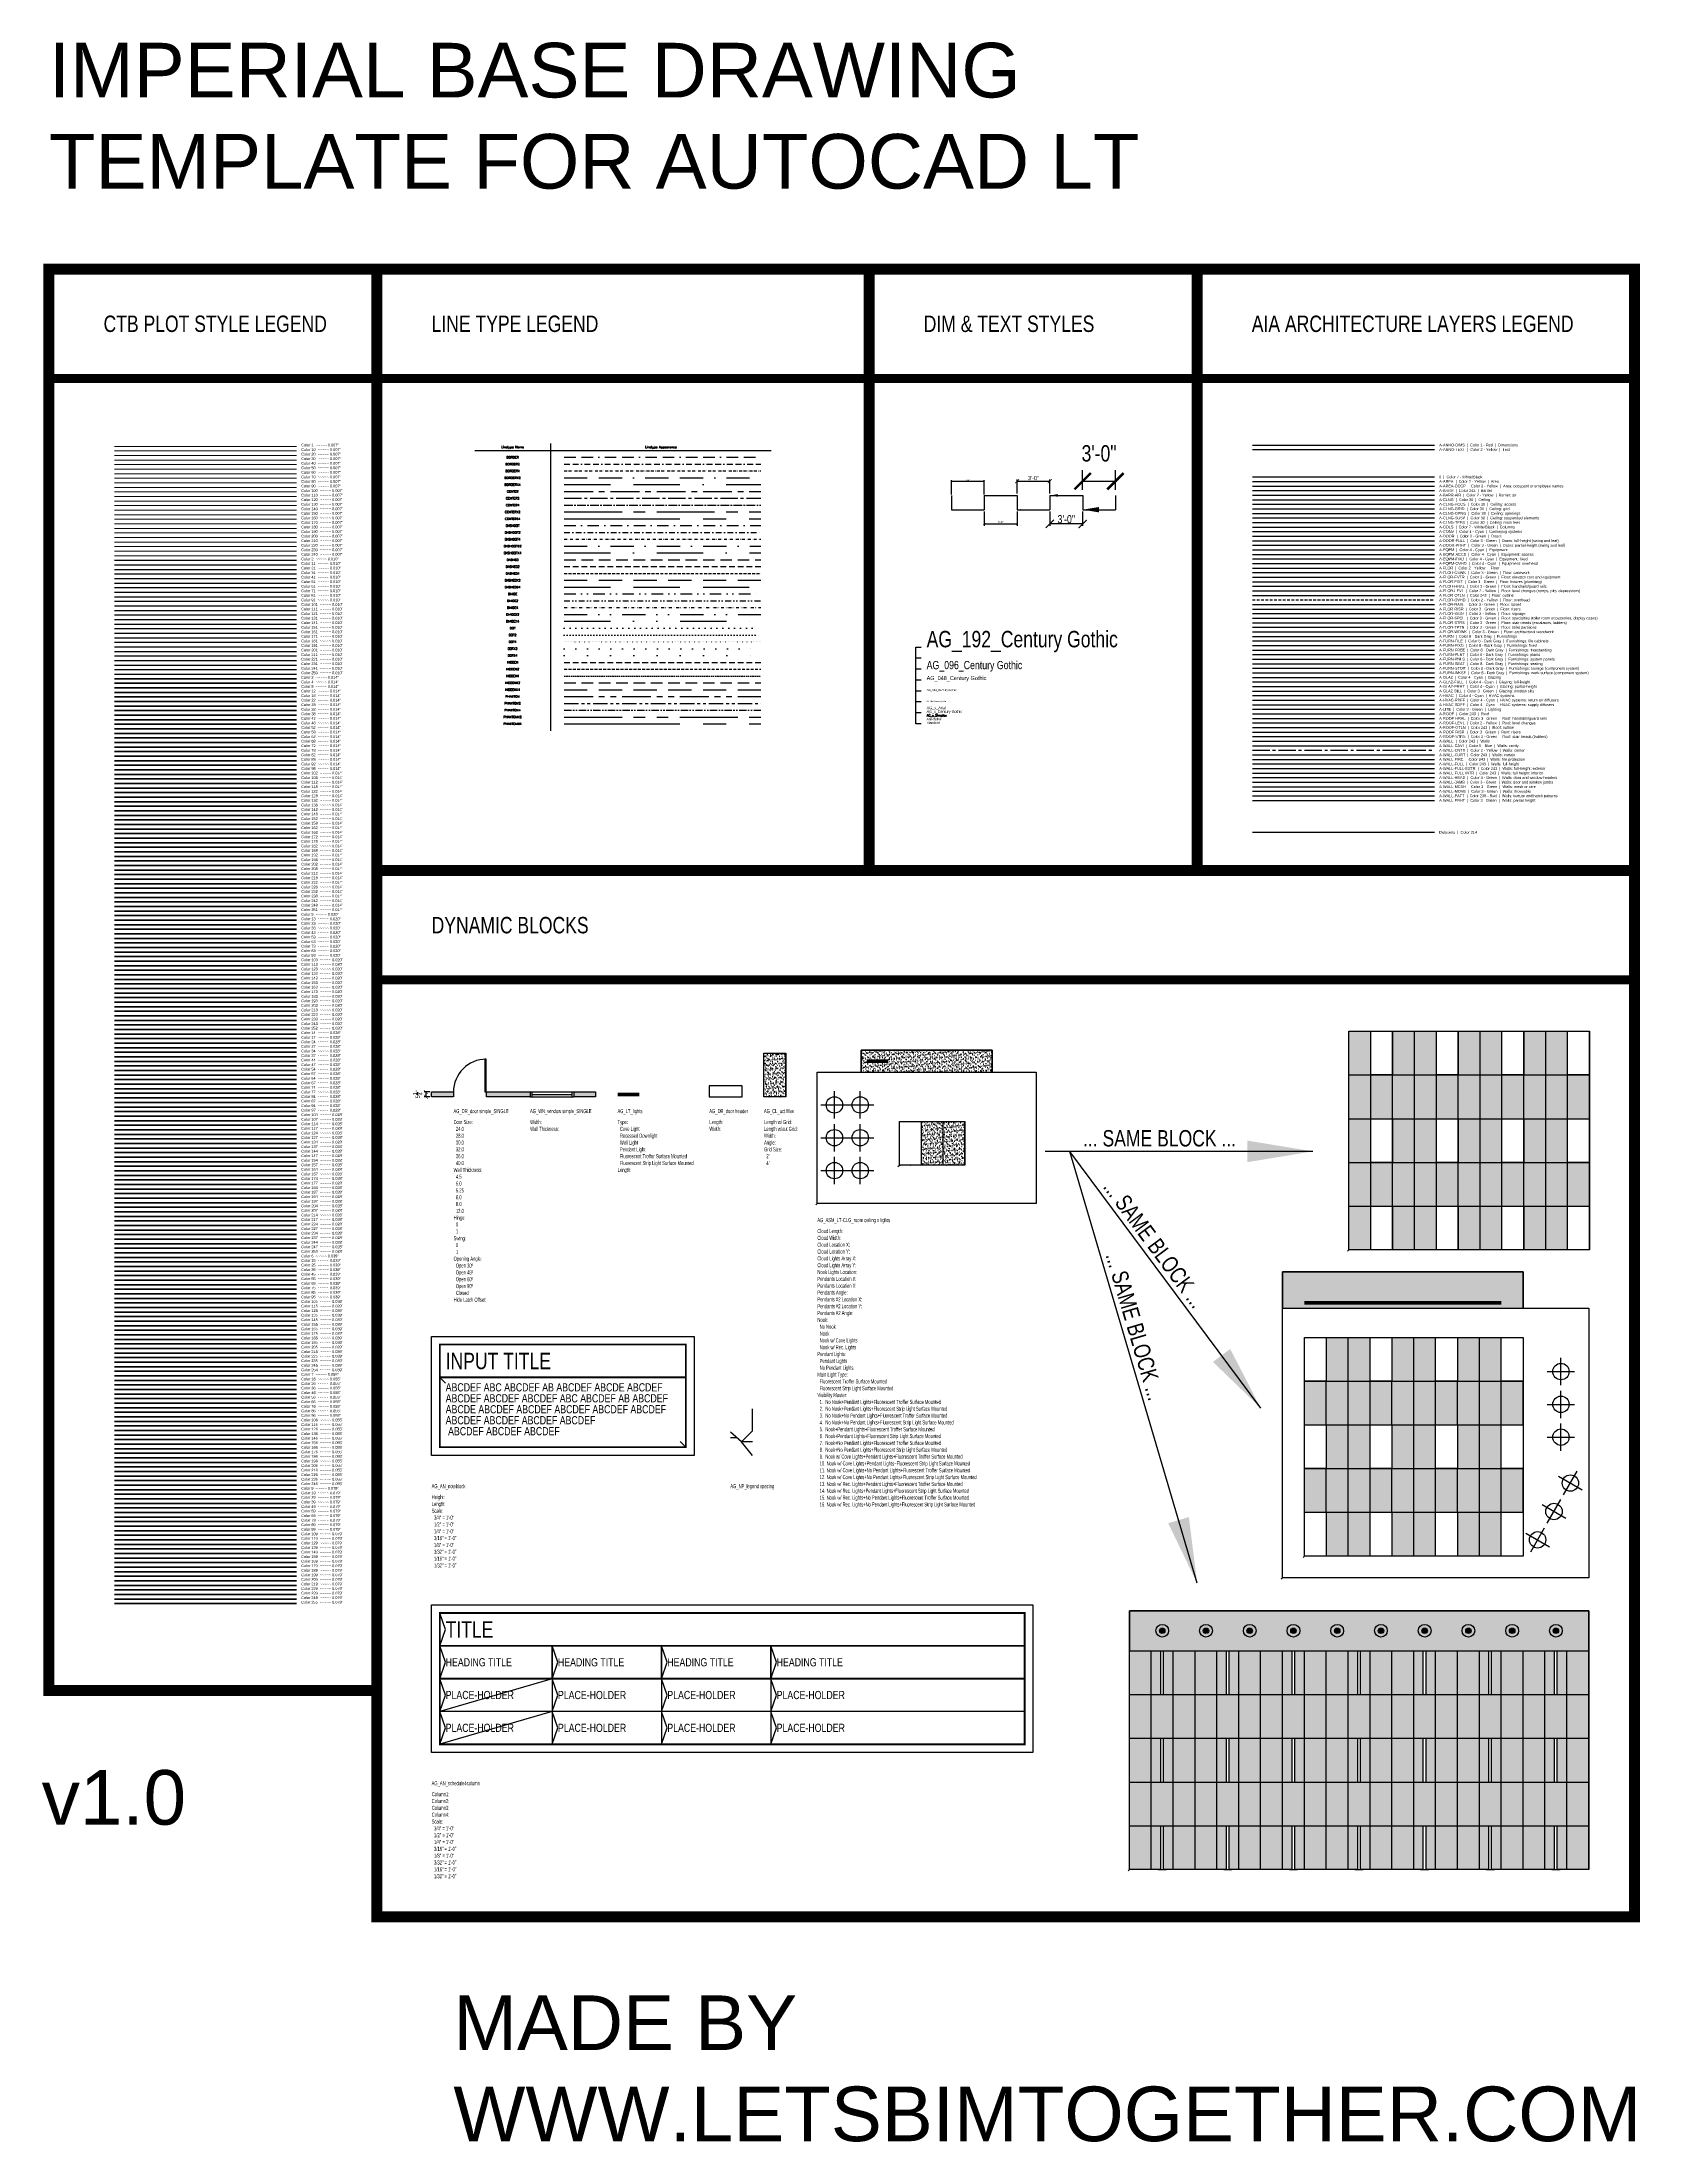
# Model space of a CAD drawing. Header units: inches. Extents: x -2048 to 3912, y -2355 to 2890.
# Drawn here: x -2048 to -294, y -2355 to -51 of the extents above; entities that cross this region are included whole.
import ezdxf
from ezdxf.enums import TextEntityAlignment as Align

# ---------------------------------------------------------------- set-up
doc = ezdxf.new("R2010")
doc.units = ezdxf.units.IN
doc.header["$MEASUREMENT"] = 0
for name, pattern in [('BORDER', [44.45, 12.7, -6.35, 12.7, -6.35, 0, -6.35]), ('BORDER2', [22.225, 6.35, -3.175, 6.35, -3.175, 0, -3.175]), ('BORDER4', [11.2, 3.2, -1.6, 3.2, -1.6, 0, -1.6]), ('BORDERX2', [88.9, 25.4, -12.7, 25.4, -12.7, 0, -12.7]), ('BORDERX4', [177.8, 50.8, -25.4, 50.8, -25.4, 0, -25.4]), ('CENTER', [50.8, 31.75, -6.35, 6.35, -6.35]), ('CENTER2', [28.575, 19.05, -3.175, 3.175, -3.175]), ('CENTER4', [14.3, 9.5, -1.6, 1.6, -1.6]), ('CENTERX2', [101.6, 63.5, -12.7, 12.7, -12.7]), ('CENTERx4', [203.2, 127, -25.4, 25.4, -25.4]), ('DASHDOT', [25.4, 12.7, -6.35, 0, -6.35]), ('DASHDOT2', [12.7, 6.35, -3.175, 0, -3.175]), ('DASHDOT4', [6.4, 3.2, -1.6, 0, -1.6]), ('DASHDOTX2', [50.8, 25.4, -12.7, 0, -12.7]), ('DASHDOTx4', [101.6, 50.8, -25.4, 0, -25.4]), ('DASHED', [19.05, 12.7, -6.35]), ('DASHED2', [9.525, 6.35, -3.175]), ('DASHED4', [4.8, 3.2, -1.6]), ('DASHEDX2', [38.1, 25.4, -12.7]), ('DASHEDx4', [76.2, 50.8, -25.4]), ('DIVIDE', [31.75, 12.7, -6.35, 0, -6.35, 0, -6.35]), ('DIVIDE2', [15.875, 6.35, -3.175, 0, -3.175, 0, -3.175]), ('DIVIDE4', [8, 3.2, -1.6, 0, -1.6, 0, -1.6]), ('DIVIDEX2', [63.5, 25.4, -12.7, 0, -12.7, 0, -12.7]), ('DIVIDEx4', [127, 50.8, -25.4, 0, -25.4, 0, -25.4]), ('DOT', [6.35, 0, -6.35]), ('DOT2', [3.175, 0, -3.175]), ('DOT4', [1.6, 0, -1.6]), ('DOTX2', [12.7, 0, -12.7]), ('DOTx4', [25.4, 0, -25.4]), ('HIDDEN', [9.525, 6.35, -3.175]), ('HIDDEN2', [4.7625, 3.175, -1.5875]), ('HIDDEN4', [2.4, 1.6, -0.8]), ('HIDDENX2', [19.05, 12.7, -6.35]), ('HIDDENx4', [38.1, 25.4, -12.7]), ('PHANTOM', [63.5, 31.75, -6.35, 6.35, -6.35, 6.35, -6.35]), ('PHANTOM2', [31.75, 15.875, -3.175, 3.175, -3.175, 3.175, -3.175]), ('PHANTOM4', [16, 8, -1.6, 1.6, -1.6, 1.6, -1.6]), ('PHANTOMX2', [127, 63.5, -12.7, 12.7, -12.7, 12.7, -12.7]), ('PHANTOMx4', [254, 127, -25.4, 25.4, -25.4, 25.4, -25.4])]:
    doc.linetypes.add(name, pattern=pattern)
doc.layers.get('Defpoints').update_dxf_attribs({"color": 214})
for name, color, linetype in [('A-ANNO-DIMS', 1, 'Continuous'), ('A-ANNO-TEXT', 2, 'Continuous'), ('A-AREA', 2, 'Continuous'), ('A-AREA-OCCP', 2, 'Continuous'), ('A-BARR', 243, 'Continuous'), ('A-BARR-AIR', 2, 'Continuous'), ('A-CLNG', 30, 'Continuous'), ('A-CLNG-ACCS', 30, 'Continuous'), ('A-CLNG-GRID', 30, 'Continuous'), ('A-CLNG-OPNG', 30, 'Continuous'), ('A-CLNG-SUSP', 30, 'Continuous'), ('A-CLNG-TEES', 30, 'Continuous'), ('A-COLS', 7, 'Continuous'), ('A-CONV', 4, 'Continuous'), ('A-DOOR', 3, 'Continuous'), ('A-DOOR-FULL', 3, 'Continuous'), ('A-DOOR-PRHT', 3, 'Continuous'), ('A-EQPM', 4, 'Continuous'), ('A-EQPM-ACCS', 4, 'Continuous'), ('A-EQPM-FIXD', 4, 'Continuous'), ('A-EQPM-OVHD', 4, 'Continuous'), ('A-FLOR', 2, 'Continuous'), ('A-FLOR-CSWK', 3, 'Continuous'), ('A-FLOR-EVTR', 3, 'Continuous'), ('A-FLOR-FIXT', 3, 'Continuous'), ('A-FLOR-HRAL', 3, 'Continuous'), ('A-FLOR-LEVL', 2, 'Continuous'), ('A-FLOR-OTLN', 243, 'Continuous'), ('A-FLOR-OVHD', 2, 'HIDDEN2'), ('A-FLOR-RAIS', 3, 'Continuous'), ('A-FLOR-RISR', 3, 'Continuous'), ('A-FLOR-SIGN', 2, 'Continuous'), ('A-FLOR-SPCL', 3, 'Continuous'), ('A-FLOR-STRS', 3, 'Continuous'), ('A-FLOR-TPTN', 3, 'Continuous'), ('A-FLOR-WDWK', 3, 'Continuous'), ('A-FURN', 8, 'Continuous'), ('A-FURN-FILE', 8, 'Continuous'), ('A-FURN-FIXD', 8, 'Continuous'), ('A-FURN-FREE', 8, 'Continuous'), ('A-FURN-PLNT', 8, 'Continuous'), ('A-FURN-PNLS', 8, 'Continuous'), ('A-FURN-SEAT', 8, 'Continuous'), ('A-FURN-STOR', 8, 'Continuous'), ('A-FURN-WKSF', 8, 'Continuous'), ('A-GLAZ', 4, 'Continuous'), ('A-GLAZ-FULL', 4, 'Continuous'), ('A-GLAZ-PRHT', 4, 'Continuous'), ('A-GLAZ-SILL', 3, 'Continuous'), ('A-HVAC', 4, 'Continuous'), ('A-HVAC-RDFF', 4, 'Continuous'), ('A-HVAC-SDFF', 4, 'Continuous'), ('A-LITE', 3, 'Continuous'), ('A-ROOF', 243, 'Continuous'), ('A-ROOF-HRAL', 3, 'Continuous'), ('A-ROOF-LEVL', 2, 'Continuous'), ('A-ROOF-OTLN', 243, 'Continuous'), ('A-ROOF-RISR', 3, 'Continuous'), ('A-ROOF-STRS', 3, 'Continuous'), ('A-WALL', 243, 'Continuous'), ('A-WALL-CAVI', 5, 'Continuous'), ('A-WALL-CNTR', 2, 'CENTER2'), ('A-WALL-CURT', 243, 'Continuous'), ('A-WALL-FIRE', 243, 'Continuous'), ('A-WALL-FULL', 243, 'Continuous'), ('A-WALL-FULL-EXTR', 243, 'Continuous'), ('A-WALL-FULL-INTR', 243, 'Continuous'), ('A-WALL-HEAD', 4, 'Continuous'), ('A-WALL-JAMB', 3, 'Continuous'), ('A-WALL-MESH', 3, 'Continuous'), ('A-WALL-MOVE', 3, 'Continuous'), ('A-WALL-PATT', 238, 'Continuous'), ('A-WALL-PRHT', 3, 'Continuous')]:
    doc.layers.add(name, color=color, linetype=linetype)
doc.styles.add('AG_016_Century Gothic', font='GOTHIC.TTF', dxfattribs={"width": 0.8, "height": 1.5})
doc.styles.add('AG_024_Century Gothic', font='GOTHIC.TTF', dxfattribs={"width": 0.8, "height": 2.25})
doc.styles.add('AG_048_Century Gothic', font='GOTHIC.TTF', dxfattribs={"width": 0.8, "height": 4.5})
doc.styles.add('AG_096_Century Gothic', font='GOTHIC.TTF', dxfattribs={"width": 0.8, "height": 9})
doc.styles.add('AG_192_Century Gothic', font='GOTHIC.TTF', dxfattribs={"width": 0.8, "height": 18})
doc.styles.add('AG_x_Arial', font='arial.ttf')
doc.styles.add('AG_x_Century Gothic', font='GOTHIC.TTF', dxfattribs={"width": 0.8})
doc.styles.add('AG_x_Simplex', font='simplex.shx')
doc.styles.add('Annotative', font='arial.ttf')
doc.styles.get("Standard").update_dxf_attribs({"font": 'arial.ttf'})
doc.dimstyles.new('AG_DIMS_016', dxfattribs={"dimtxt": 1.5, "dimasz": 1.5, "dimexe": 1, "dimexo": 1, "dimgap": 0.0625, "dimtad": 1, "dimdec": 4, "dimzin": 7, "dimdsep": 46, "dimlunit": 4, "dimtxsty": 'AG_016_Century Gothic', "dimblk": 'ARCHTICK', "dimcen": 0.0625, "dimadec": 0, "dimazin": 0, "dimtfac": 1, "dimtdec": 4, "dimtmove": 2, "dimatfit": 3, "dimfxl": 1, "dimtolj": 1, "dimtzin": 7, "dimarcsym": 0})
doc.dimstyles.new('AG_DIMS_024', dxfattribs={"dimtxt": 2.25, "dimasz": 2.25, "dimexe": 2, "dimexo": 2, "dimgap": 1, "dimtad": 1, "dimdec": 4, "dimzin": 7, "dimdsep": 46, "dimlunit": 4, "dimtxsty": 'AG_024_Century Gothic', "dimblk": 'ARCHTICK', "dimcen": 0.0625, "dimadec": 0, "dimazin": 0, "dimtfac": 1, "dimtdec": 4, "dimtmove": 2, "dimatfit": 3, "dimfxl": 1, "dimtolj": 1, "dimtzin": 7, "dimarcsym": 0})
doc.dimstyles.new('AG_DIMS_048', dxfattribs={"dimtxt": 4.5, "dimasz": 4.5, "dimexe": 2, "dimexo": 2, "dimgap": 1, "dimtad": 1, "dimdec": 4, "dimzin": 7, "dimdsep": 46, "dimlunit": 4, "dimtxsty": 'AG_048_Century Gothic', "dimblk": 'ARCHTICK', "dimcen": 0.0625, "dimclrt": 256, "dimadec": 0, "dimazin": 0, "dimtfac": 1, "dimtdec": 4, "dimtmove": 2, "dimatfit": 3, "dimfxl": 1, "dimtolj": 1, "dimtzin": 7, "dimarcsym": 0})
doc.dimstyles.new('AG_DIMS_096', dxfattribs={"dimtxt": 9, "dimasz": 9, "dimexe": 2, "dimexo": 2, "dimgap": 0.5, "dimtad": 1, "dimdec": 4, "dimzin": 7, "dimdsep": 46, "dimlunit": 4, "dimtxsty": 'AG_096_Century Gothic', "dimblk": 'ARCHTICK', "dimcen": 0.0625, "dimclrt": 256, "dimadec": 0, "dimazin": 0, "dimtfac": 1, "dimtdec": 4, "dimtmove": 2, "dimatfit": 3, "dimfxl": 1, "dimtolj": 1, "dimtzin": 7, "dimarcsym": 0})
doc.dimstyles.new('AG_DIMS_192', dxfattribs={"dimtxt": 18, "dimasz": 18, "dimexe": 12, "dimexo": 6, "dimgap": 6, "dimtad": 1, "dimdec": 4, "dimzin": 7, "dimdsep": 46, "dimlunit": 4, "dimtxsty": 'AG_192_Century Gothic', "dimblk": 'ARCHTICK', "dimcen": 0.0625, "dimclrt": 256, "dimadec": 0, "dimazin": 0, "dimtfac": 1, "dimtdec": 4, "dimtmove": 2, "dimatfit": 3, "dimfxl": 1, "dimtolj": 1, "dimtzin": 7, "dimarcsym": 0})

# ---------------------------------------------------------------- blocks, each defined once
blk = doc.blocks.new('_ArchTick')
at = {"color": 0, "linetype": 'ByBlock', "const_width": 0.15}
blk.add_lwpolyline([(-0.5, -0.5), (0.5, 0.5)], dxfattribs=at)
blk = doc.blocks.new('*D2')
at = {"layer": 'A-ANNO-DIMS', "color": 0, "lineweight": -2, "transparency": 16777216}
for p, q in [((-1049.6, -547.4), (-1049.6, -531.8)), ((-1049.6, -532.8), (-1013.6, -532.8)), ((-1013.6, -547.4), (-1013.6, -531.8))]:
    blk.add_line(p, q, dxfattribs=at)
at = {"layer": 'Defpoints', "color": 0, "transparency": 16777216}
for p in [(-1049.6, -548.4), (-1013.6, -532.8), (-1013.6, -548.4)]:
    blk.add_point(p, dxfattribs=at)
at = {"layer": 'A-ANNO-DIMS', "color": 0, "lineweight": -2, "transparency": 16777216, "xscale": 1.5, "yscale": 1.5, "zscale": 1.5, "rotation": 180}
blk.add_blockref('_ArchTick', (-1049.6, -532.8), dxfattribs=at)
at = {"layer": 'A-ANNO-DIMS', "color": 0, "lineweight": -2, "transparency": 16777216, "xscale": 1.5, "yscale": 1.5, "zscale": 1.5}
blk.add_blockref('_ArchTick', (-1013.6, -532.8), dxfattribs=at)
at = {"layer": 'A-ANNO-DIMS', "color": 0, "transparency": 16777216, "insert": (-1031.6, -531.9), "char_height": 1.5, "attachment_point": 5, "style": 'AG_016_Century Gothic'}
blk.add_mtext('\\A1;3\'-0"', dxfattribs=at)
blk = doc.blocks.new('*D3')
at = {"layer": 'A-ANNO-DIMS', "color": 0, "lineweight": -2, "transparency": 16777216}
for p, q in [((-1013.6, -566), (-1013.6, -581.7)), ((-977.6, -566), (-977.6, -581.7)), ((-1013.6, -579.7), (-977.6, -579.7))]:
    blk.add_line(p, q, dxfattribs=at)
at = {"layer": 'Defpoints', "color": 0, "transparency": 16777216}
for p in [(-1013.6, -564), (-977.6, -564), (-977.6, -579.7)]:
    blk.add_point(p, dxfattribs=at)
at = {"layer": 'A-ANNO-DIMS', "color": 0, "lineweight": -2, "transparency": 16777216, "xscale": 2.25, "yscale": 2.25, "zscale": 2.25, "rotation": 180}
blk.add_blockref('_ArchTick', (-1013.6, -579.7), dxfattribs=at)
at = {"layer": 'A-ANNO-DIMS', "color": 0, "lineweight": -2, "transparency": 16777216, "xscale": 2.25, "yscale": 2.25, "zscale": 2.25}
blk.add_blockref('_ArchTick', (-977.6, -579.7), dxfattribs=at)
at = {"layer": 'A-ANNO-DIMS', "color": 0, "transparency": 16777216, "insert": (-995.6, -577.5), "char_height": 2.25, "attachment_point": 5, "style": 'AG_024_Century Gothic'}
blk.add_mtext('\\A1;3\'-0"', dxfattribs=at)
blk = doc.blocks.new('*D4')
at = {"layer": 'A-ANNO-DIMS', "color": 0, "lineweight": -2, "transparency": 16777216}
for p, q in [((-977.6, -546.4), (-977.6, -530.8)), ((-977.6, -532.8), (-941.6, -532.8)), ((-941.6, -546.4), (-941.6, -530.8))]:
    blk.add_line(p, q, dxfattribs=at)
at = {"layer": 'Defpoints', "color": 0, "transparency": 16777216}
for p in [(-977.6, -548.4), (-941.6, -532.8), (-941.6, -548.4)]:
    blk.add_point(p, dxfattribs=at)
at = {"layer": 'A-ANNO-DIMS', "color": 0, "lineweight": -2, "transparency": 16777216, "xscale": 4.5, "yscale": 4.5, "zscale": 4.5, "rotation": 180}
blk.add_blockref('_ArchTick', (-977.6, -532.8), dxfattribs=at)
at = {"layer": 'A-ANNO-DIMS', "color": 0, "lineweight": -2, "transparency": 16777216, "xscale": 4.5, "yscale": 4.5, "zscale": 4.5}
blk.add_blockref('_ArchTick', (-941.6, -532.8), dxfattribs=at)
at = {"layer": 'A-ANNO-DIMS', "transparency": 16777216, "insert": (-959.6, -529.4), "char_height": 4.5, "attachment_point": 5, "style": 'AG_048_Century Gothic'}
blk.add_mtext('\\A1;3\'-0"', dxfattribs=at)
blk = doc.blocks.new('*D5')
at = {"layer": 'A-ANNO-DIMS', "color": 0, "lineweight": -2, "transparency": 16777216}
for p, q in [((-941.6, -566), (-941.6, -581.7)), ((-905.6, -566), (-905.6, -581.7)), ((-905.6, -579.7), (-941.6, -579.7))]:
    blk.add_line(p, q, dxfattribs=at)
at = {"layer": 'Defpoints', "color": 0, "transparency": 16777216}
for p in [(-941.6, -564), (-905.6, -564), (-941.6, -579.7)]:
    blk.add_point(p, dxfattribs=at)
at = {"layer": 'A-ANNO-DIMS', "color": 0, "lineweight": -2, "transparency": 16777216, "xscale": 9, "yscale": 9, "zscale": 9, "rotation": 180}
blk.add_blockref('_ArchTick', (-941.6, -579.7), dxfattribs=at)
at = {"layer": 'A-ANNO-DIMS', "color": 0, "lineweight": -2, "transparency": 16777216, "xscale": 9, "yscale": 9, "zscale": 9}
blk.add_blockref('_ArchTick', (-905.6, -579.7), dxfattribs=at)
at = {"layer": 'A-ANNO-DIMS', "transparency": 16777216, "insert": (-923.6, -574.5), "char_height": 9, "attachment_point": 5, "style": 'AG_096_Century Gothic'}
blk.add_mtext('\\A1;3\'-0"', dxfattribs=at)
blk = doc.blocks.new('*D6')
at = {"layer": 'A-ANNO-DIMS', "color": 0, "lineweight": -2, "transparency": 16777216}
for p, q in [((-905.6, -542.4), (-905.6, -520.8)), ((-869.6, -542.4), (-869.6, -520.8)), ((-905.6, -532.8), (-869.6, -532.8))]:
    blk.add_line(p, q, dxfattribs=at)
at = {"layer": 'Defpoints', "color": 0, "transparency": 16777216}
for p in [(-905.6, -548.4), (-869.6, -532.8), (-869.6, -548.4)]:
    blk.add_point(p, dxfattribs=at)
at = {"layer": 'A-ANNO-DIMS', "color": 0, "lineweight": -2, "transparency": 16777216, "xscale": 18, "yscale": 18, "zscale": 18, "rotation": 180}
blk.add_blockref('_ArchTick', (-905.6, -532.8), dxfattribs=at)
at = {"layer": 'A-ANNO-DIMS', "color": 0, "lineweight": -2, "transparency": 16777216, "xscale": 18, "yscale": 18, "zscale": 18}
blk.add_blockref('_ArchTick', (-869.6, -532.8), dxfattribs=at)
at = {"layer": 'A-ANNO-DIMS', "transparency": 16777216, "insert": (-887.6, -502.3), "char_height": 18, "attachment_point": 5, "style": 'AG_192_Century Gothic'}
blk.add_mtext('\\A1;3\'-0"', dxfattribs=at)
blk = doc.blocks.new('*D7')
at = {"layer": 'A-ANNO-DIMS', "color": 0, "lineweight": -2, "transparency": 16777216}
for p, q in [((-1622, -1203.1), (-1628.3, -1203.1)), ((-1622, -1208.3), (-1628.3, -1208.3)), ((-1626.3, -1203.1), (-1626.3, -1208.3))]:
    blk.add_line(p, q, dxfattribs=at)
at = {"layer": 'Defpoints', "color": 0, "transparency": 16777216}
for p in [(-1626.3, -1208.3), (-1620, -1203.1), (-1620, -1208.3)]:
    blk.add_point(p, dxfattribs=at)
at = {"layer": 'A-ANNO-DIMS', "color": 0, "lineweight": -2, "transparency": 16777216, "xscale": 4.5, "yscale": 4.5, "zscale": 4.5}
for p, rotation in [((-1626.3, -1203.1), 90), ((-1626.3, -1208.3), 270)]:
    blk.add_blockref('_ArchTick', p, dxfattribs=dict(at, rotation=rotation))
at = {"layer": 'A-ANNO-DIMS', "transparency": 16777216, "insert": (-1635.2, -1205.7), "char_height": 4.5, "attachment_point": 5, "rotation": 90, "style": 'AG_048_Century Gothic'}
blk.add_mtext('\\A1;5{\\H1x;\\S1/4;}"', dxfattribs=at)
blk = doc.blocks.new('*U21')
blk.add_wipeout([(0, 2), (-36, 2), (-36, -7.25), (0, -7.25)])
blk.add_lwpolyline([(0, 0), (0, 36), (-1.75, 36), (-1.75, 0)], close=True)
blk.add_arc((0, 0), 36, 90, 180)
at = {"layer": 'A-WALL'}
for p, q in [((0, 0), (0, -5.25)), ((-36, 0), (-36, -5.25))]:
    blk.add_line(p, q, dxfattribs=at)
blk = doc.blocks.new('*U22')
blk.add_wipeout([(0, 7.25), (48, 7.25), (48, -2), (0, -2)])
for p, q in [((0, 5.25), (48, 5.25)), ((0, 0), (48, 0)), ((2, 5.25), (2, 0)), ((2, 2.625), (46, 2.625)), ((46, 5.25), (46, 0))]:
    blk.add_line(p, q)
at = {"layer": 'A-WALL'}
for p, q in [((0, 5.25), (0, 0)), ((48, 5.25), (48, 0))]:
    blk.add_line(p, q, dxfattribs=at)
blk = doc.blocks.new('*U24')
at = {"layer": 'A-ANNO-TEXT', "const_width": 2}
blk.add_lwpolyline([(9, -9), (279, -9), (279, -121.6), (9, -121.6)], close=True, dxfattribs=at)
blk.add_lwpolyline([(9, -45), (279, -45)], dxfattribs=at)
at = {"layer": 'Defpoints'}
for p, q in [((15.4, -51.4), (9, -45)), ((279, -121.6), (272.6, -115.2))]:
    blk.add_line(p, q, dxfattribs=at)
blk.add_lwpolyline([(0, 0), (288, 0), (288, -130.6), (0, -130.6)], close=True, dxfattribs=at)
at = {"layer": 'A-ANNO-TEXT', "style": 'AG_x_Century Gothic', "width": 0.8}
blk.add_attdef('Title', text='', height=18, dxfattribs=at).set_placement((15.4, -27), align=Align.MIDDLE_LEFT)
blk = doc.blocks.new('*U19')
for p, q in [((0, -24), (0, 0)), ((-12, -36), (-24, -25.5)), ((-24, -31.5), (-17.1, -31.5)), ((0, -24), (-12, -36)), ((0, -36), (-12, -36)), ((0, -51), (-12, -36))]:
    blk.add_line(p, q)
blk = doc.blocks.new('*U29')
at = {"layer": 'A-ANNO-TEXT'}
for p, q in [((132.2, -81), (132.2, -153)), ((252.2, -81), (252.2, -153)), ((372.2, -81), (372.2, -153)), ((650.7, -117), (9, -117)), ((650.7, -153), (9, -153))]:
    blk.add_line(p, q, dxfattribs=at)
at = {"layer": 'A-ANNO-TEXT', "const_width": 2}
blk.add_lwpolyline([(9, -9), (650.7, -9), (650.7, -153), (9, -153)], close=True, dxfattribs=at)
for points in [[(9, -45), (650.7, -45)], [(132.2, -81), (132.2, -45)], [(252.2, -81), (252.2, -45)], [(372.2, -81), (372.2, -45)], [(650.7, -81), (9, -81)]]:
    blk.add_lwpolyline(points, dxfattribs=at)
at = {"layer": 'Defpoints'}
for p, q in [((132.2, -81), (9, -117)), ((132.2, -117), (9, -153))]:
    blk.add_line(p, q, dxfattribs=at)
blk.add_lwpolyline([(0, 0), (659.7, 0), (659.7, -162), (0, -162)], close=True, dxfattribs=at)
for points in [[(9, -45), (15.4, -27), (9, -9)], [(9, -81), (15.4, -63), (9, -45)], [(132.2, -81), (138.6, -63), (132.2, -45)], [(252.2, -81), (258.6, -63), (252.2, -45)], [(372.2, -81), (378.6, -63), (372.2, -45)], [(9, -117), (15.4, -99), (9, -81)], [(132.2, -117), (138.6, -99), (132.2, -81)], [(252.2, -117), (258.6, -99), (252.2, -81)], [(372.2, -117), (378.6, -99), (372.2, -81)], [(9, -153), (15.4, -135), (9, -117)], [(132.2, -153), (138.6, -135), (132.2, -117)], [(252.2, -153), (258.6, -135), (252.2, -117)], [(372.2, -153), (378.6, -135), (372.2, -117)]]:
    blk.add_lwpolyline(points, dxfattribs=at)
at = {"layer": 'A-ANNO-TEXT', "style": 'AG_x_Century Gothic', "width": 0.8}
for tag, height, p in [('Title', 18, (15.4, -27)), ('Column1', 9, (15.4, -63)), ('Column2', 9, (138.6, -63)), ('Column3', 9, (258.6, -63)), ('Column4', 9, (378.6, -63))]:
    blk.add_attdef(tag, text='', height=height, dxfattribs=at).set_placement(p, align=Align.MIDDLE_LEFT)
blk = doc.blocks.new('AG__SCHD_LT_cove light')
at = {"const_width": 4}
blk.add_lwpolyline([(24, 0), (0, 0)], dxfattribs=at)
blk = doc.blocks.new('*U31')
at = {"layer": 'A-LITE'}
blk.add_blockref('AG__SCHD_LT_cove light', (-12, 0), dxfattribs=at)
blk = doc.blocks.new('AG__SCHD_LT_pendant light')
for p, q in [((-15, 0), (15, 0)), ((0, -15), (0, 15))]:
    blk.add_line(p, q)
blk.add_circle((0, 0), 9)
blk = doc.blocks.new('*U33')
at = {"layer": 'A-LITE'}
blk.add_blockref('AG__SCHD_LT_pendant light', (0, 0), dxfattribs=at)
blk = doc.blocks.new('AG__SCHD_LT_fluorescent troffer_SRF MTD')
blk.add_wipeout([(-24, 12), (24, 12), (24, -12), (-24, -12)])
blk.add_lwpolyline([(-24, 12), (24, 12), (24, -12), (-24, -12)], close=True)
blk = doc.blocks.new('*U32')
at = {"layer": 'A-LITE'}
blk.add_blockref('AG__SCHD_LT_fluorescent troffer_SRF MTD', (0, 0), dxfattribs=at)
blk = doc.blocks.new('*U26')
at = {"layer": 'A-LITE'}
blk.add_blockref('AG__SCHD_LT_cove light', (-12, 0), dxfattribs=at)
blk = doc.blocks.new('*U79')
at = {"layer": 'A-CLNG-GRID'}
h = blk.add_hatch(dxfattribs=at)
h.set_pattern_fill('AR-SAND', color=256, scale=2)
h.paths.add_polyline_path([(48, 144), (192, 144), (192, 168), (48, 168)])
h = blk.add_hatch(dxfattribs=at)
h.set_pattern_fill('AR-SAND', color=256, scale=2)
h.paths.add_polyline_path([(90, 89.9), (162, 89.9), (162, 41.9), (90, 41.9)])
at = {"layer": 'A-CLNG'}
for points in [[(48, 144), (192, 144), (192, 168), (48, 168)], [(90, 89.9), (162, 89.9), (162, 41.9), (90, 41.9)]]:
    blk.add_lwpolyline(points, close=True, dxfattribs=at)
at = {"layer": 'A-CLNG-GRID'}
for p, q in [((90, 89.9), (162, 89.9)), ((114, 41.9), (114, 89.9)), ((138, 41.9), (138, 89.9)), ((138, 41.9), (138, 89.9)), ((162, 41.9), (162, 89.9))]:
    blk.add_line(p, q, dxfattribs=at)
at = {"layer": 'Defpoints'}
blk.add_line((-1.5, -1.5), (0, 0), dxfattribs=at)
blk.add_lwpolyline([(0, 144), (48, 144), (48, 168), (192, 168), (192, 144), (240, 144), (240, 0), (0, 0)], close=True, dxfattribs=at)
for name, p in [('*U26', (66, 156)), ('*U33', (18.8, 108)), ('*U33', (47.1, 108)), ('*U33', (18.8, 72)), ('*U33', (47.1, 72)), ('*U33', (18.8, 36)), ('*U33', (47.1, 36))]:
    blk.add_blockref(name, p)
at = {"rotation": 90}
blk.add_blockref('*U32', (102, 65.9), dxfattribs=at)
at = {"layer": 'Defpoints'}
blk.add_line((88.5, 40.4), (90, 41.9), dxfattribs=at)
blk = doc.blocks.new('*U66')
at = {"layer": 'A-CLNG-GRID'}
h = blk.add_hatch(dxfattribs=at)
h.set_pattern_fill('AR-SAND', color=256, scale=2)
h.set_pattern_definition([(37.5, (-90, -41.8706), (-0.12599, 3.85365), [0, -3.04, 0, -3.4, 0, -3.25]), (7.5, (-90, -41.8706), (3.53955, 5.6443), [0, -1.64, 0, -2.74, 0, -1.05]), (327.5, (-92.46, -41.8706), (6.22828, 0.01132), [0, -1, 0, -3.6, 0, -4.7]), (317.5, (-92.46, -41.8706), (6.01225, 1.75535), [0, -0.5, 0, -2.36, 0, -2.7])])
h.paths.add_polyline_path([(0, 48), (24, 48), (24, 0), (0, 0)])
at = {"layer": 'A-CLNG'}
blk.add_lwpolyline([(0, 48), (24, 48), (24, 0), (0, 0)], close=True, dxfattribs=at)
at = {"layer": 'A-CLNG-GRID'}
blk.add_line((24, 0), (24, 48), dxfattribs=at)
blk = doc.blocks.new('*U56')
blk.add_wipeout([(36, 0), (36, 12), (0, 12), (0, 0)])
blk.add_lwpolyline([(36, 0), (36, 12), (0, 12), (0, 0)], close=True)
blk = doc.blocks.new('AG__SCHD_LT_fluorescent strip light_SRF MTD')
blk.add_wipeout([(-24, 1.5), (24, 1.5), (24, -1.5), (-24, -1.5)])
for p, q in [((-24, 4.5), (-24, -4.5)), ((-24, 1.5), (24, 1.5)), ((24, 4.5), (24, -4.5)), ((-24, -1.5), (24, -1.5))]:
    blk.add_line(p, q)
blk = doc.blocks.new('*U34')
at = {"layer": 'A-LITE'}
blk.add_blockref('AG__SCHD_LT_fluorescent strip light_SRF MTD', (0, 0), dxfattribs=at)
blk = doc.blocks.new('AG__SCHD_LT_recessed downlight')
h = blk.add_hatch(color=256)
h.dxf.hatch_style = 1
edge = h.paths.add_edge_path()
edge.add_arc((0, 0), 3, 0, 360)
for radius in [7, 3]:
    blk.add_circle((0, 0), radius)
blk = doc.blocks.new('*U27')
at = {"layer": 'A-LITE'}
blk.add_blockref('AG__SCHD_LT_recessed downlight', (0, 0), dxfattribs=at)
blk = doc.blocks.new('*U87')
at = {"layer": 'A-CLNG-GRID'}
h = blk.add_hatch(dxfattribs=at)
h.set_pattern_fill('AR-SAND', color=256, scale=2)
h.set_pattern_definition([(37.5, (264, 116), (-0.125987, 3.853648), [0, -3.04, 0, -3.4, 0, -3.25]), (7.5, (264, 116), (3.53955, 5.64429), [0, -1.64, 0, -2.74, 0, -1.05]), (327.5, (261.54, 116), (6.228284, 0.011318), [0, -1, 0, -3.6, 0, -4.7]), (317.5, (261.54, 116), (6.01225, 1.75535), [0, -0.5, 0, -2.36, 0, -2.7])])
h.paths.add_polyline_path([(0, 240), (504, 240), (504, 284), (0, 284)])
h = blk.add_hatch(dxfattribs=at)
h.set_pattern_fill('AR-SAND', color=256, scale=2)
h.set_pattern_definition([(37.5, (-90, -41.8706), (-0.125987, 3.853648), [0, -3.04, 0, -3.4, 0, -3.25]), (7.5, (-90, -41.8706), (3.539553, 5.644292), [0, -1.64, 0, -2.74, 0, -1.05]), (327.5, (-92.46, -41.8706), (6.228284, 0.011318), [0, -1, 0, -3.6, 0, -4.7]), (317.5, (-92.46, -41.8706), (6.012253, 1.75535), [0, -0.5, 0, -2.36, 0, -2.7])])
h.paths.add_polyline_path([(0, 240), (504, 240), (504, 0), (0, 0)])
at = {"layer": 'A-CLNG'}
for points in [[(0, 240), (504, 240), (504, 284), (0, 284)], [(0, 240), (504, 240), (504, 0), (0, 0)]]:
    blk.add_lwpolyline(points, close=True, dxfattribs=at)
at = {"layer": 'A-CLNG-GRID'}
for p, q in [((24, 0), (24, 240)), ((48, 0), (48, 240)), ((72, 0), (72, 240)), ((144, 0), (144, 240)), ((216, 0), (216, 240)), ((288, 0), (288, 240)), ((360, 0), (360, 240)), ((432, 0), (432, 240)), ((504, 0), (504, 240)), ((0, 48), (504, 48))]:
    blk.add_line(p, q, dxfattribs=at)
at = {"layer": 'Defpoints'}
blk.add_line((-1.5, -1.5), (0, 0), dxfattribs=at)
blk.add_line((-1.5, -1.5), (0, 0), dxfattribs=at)
blk.add_lwpolyline([(0, 240), (0, 240), (0, 284), (504, 284), (504, 240), (504, 240), (504, 0), (0, 0)], close=True, dxfattribs=at)
for p in [(36, 262), (84, 262), (132, 262), (180, 262), (228, 262), (276, 262), (324, 262), (372, 262), (420, 262), (468, 262)]:
    blk.add_blockref('*U27', p)
at = {"rotation": 90}
for p in [(36, 216), (108, 216), (180, 216), (252, 216), (324, 216), (396, 216), (468, 216), (36, 120), (108, 120), (180, 120), (252, 120), (324, 120), (396, 120), (468, 120), (36, 24), (108, 24), (180, 24), (252, 24), (324, 24), (396, 24), (468, 24)]:
    blk.add_blockref('*U34', p, dxfattribs=at)
at = {"layer": 'A-CLNG-GRID'}
for p, q in [((0, 240), (504, 240)), ((48, 0), (48, 240)), ((96, 0), (96, 240)), ((120, 0), (120, 240)), ((168, 0), (168, 240)), ((192, 0), (192, 240)), ((240, 0), (240, 240)), ((264, 0), (264, 240)), ((312, 0), (312, 240)), ((336, 0), (336, 240)), ((384, 0), (384, 240)), ((408, 0), (408, 240)), ((456, 0), (456, 240)), ((480, 0), (480, 240)), ((0, 192), (504, 192)), ((0, 144), (504, 144)), ((0, 96), (504, 96))]:
    blk.add_line(p, q, dxfattribs=at)
blk = doc.blocks.new('*U81')
at = {"layer": 'A-CLNG-GRID'}
h = blk.add_hatch(dxfattribs=at)
h.set_pattern_fill('AR-SAND', color=256, scale=2)
h.set_pattern_definition([(37.5, (-90, -41.8706), (-0.125987, 3.853648), [0, -3.04, 0, -3.4, 0, -3.25]), (7.5, (-90, -41.8706), (3.539553, 5.64429), [0, -1.64, 0, -2.74, 0, -1.05]), (327.5, (-92.46, -41.8706), (6.228284, 0.011318), [0, -1, 0, -3.6, 0, -4.7]), (317.5, (-92.46, -41.8706), (6.012253, 1.75535), [0, -0.5, 0, -2.36, 0, -2.7])])
h.paths.add_polyline_path([(0, 240), (264, 240), (264, 0), (0, 0)])
at = {"layer": 'A-CLNG'}
blk.add_lwpolyline([(0, 240), (264, 240), (264, 0), (0, 0)], close=True, dxfattribs=at)
at = {"layer": 'A-CLNG-GRID'}
for p, q in [((24, 0), (24, 240)), ((48, 0), (48, 240)), ((72, 0), (72, 240)), ((144, 0), (144, 240)), ((216, 0), (216, 240)), ((0, 48), (264, 48))]:
    blk.add_line(p, q, dxfattribs=at)
at = {"layer": 'Defpoints'}
blk.add_line((-1.5, -1.5), (0, 0), dxfattribs=at)
blk.add_line((-1.5, -1.5), (0, 0), dxfattribs=at)
at = {"rotation": 90}
for p in [(36, 216), (108, 216), (180, 216), (252, 216), (36, 120), (108, 120), (180, 120), (252, 120), (36, 24), (108, 24), (180, 24), (252, 24)]:
    blk.add_blockref('*U32', p, dxfattribs=at)
at = {"layer": 'A-CLNG-GRID'}
for p, q in [((0, 240), (264, 240)), ((48, 0), (48, 240)), ((96, 0), (96, 240)), ((120, 0), (120, 240)), ((168, 0), (168, 240)), ((192, 0), (192, 240)), ((240, 0), (240, 240)), ((264, 0), (264, 240)), ((0, 192), (264, 192)), ((0, 144), (264, 144)), ((0, 96), (264, 96))]:
    blk.add_line(p, q, dxfattribs=at)
blk = doc.blocks.new('*U80')
at = {"layer": 'A-CLNG-GRID'}
h = blk.add_hatch(dxfattribs=at)
h.set_pattern_fill('AR-SAND', color=256, scale=2)
h.set_pattern_definition([(37.5, (24, 168), (-0.125987, 3.853648), [0, -3.04, 0, -3.4, 0, -3.25]), (7.5, (24, 168), (3.53955, 5.64429), [0, -1.64, 0, -2.74, 0, -1.05]), (327.5, (21.54, 168), (6.228284, 0.01132), [0, -1, 0, -3.6, 0, -4.7]), (317.5, (21.54, 168), (6.01225, 1.75535), [0, -0.5, 0, -2.36, 0, -2.7])])
h.paths.add_polyline_path([(0, 296), (264, 296), (264, 336), (0, 336)])
h = blk.add_hatch(dxfattribs=at)
h.set_pattern_fill('AR-SAND', color=256, scale=2)
h.set_pattern_definition([(37.5, (-66, -17.8706), (-0.125987, 3.853648), [0, -3.04, 0, -3.4, 0, -3.25]), (7.5, (-66, -17.8706), (3.539553, 5.64429), [0, -1.64, 0, -2.74, 0, -1.05]), (327.5, (-68.46, -17.8706), (6.228284, 0.011318), [0, -1, 0, -3.6, 0, -4.7]), (317.5, (-68.46, -17.8706), (6.01225, 1.75535), [0, -0.5, 0, -2.36, 0, -2.7])])
h.paths.add_polyline_path([(24, 264), (264, 264), (264, 24), (24, 24)])
at = {"layer": 'A-CLNG'}
for points in [[(0, 296), (264, 296), (264, 336), (0, 336)], [(24, 264), (264, 264), (264, 24), (24, 24)]]:
    blk.add_lwpolyline(points, close=True, dxfattribs=at)
at = {"layer": 'A-CLNG-GRID'}
for p, q in [((24, 264), (264, 264)), ((48, 24), (48, 264)), ((72, 24), (72, 264)), ((72, 24), (72, 264)), ((96, 24), (96, 264)), ((120, 24), (120, 264)), ((144, 24), (144, 264)), ((168, 24), (168, 264)), ((192, 24), (192, 264)), ((216, 24), (216, 264)), ((240, 24), (240, 264)), ((264, 24), (264, 264)), ((24, 216), (264, 216)), ((24, 168), (264, 168)), ((24, 120), (264, 120)), ((24, 72), (264, 72))]:
    blk.add_line(p, q, dxfattribs=at)
at = {"layer": 'Defpoints'}
blk.add_line((-1.5, -1.5), (0, 0), dxfattribs=at)
blk.add_lwpolyline([(0, 296), (0, 296), (0, 336), (264, 336), (264, 296), (336, 296), (336, 0), (0, 0)], close=True, dxfattribs=at)
for name, p in [('*U26', (36, 302)), ('*U26', (60, 302)), ('*U26', (84, 302)), ('*U26', (108, 302)), ('*U26', (132, 302)), ('*U26', (156, 302)), ('*U26', (180, 302)), ('*U26', (204, 302)), ('*U26', (228, 302)), ('*U33', (305.5, 226.5)), ('*U33', (305.5, 190.5)), ('*U33', (305.5, 154.5))]:
    blk.add_blockref(name, p)
at = {"rotation": 329.9999999999999}
for p in [(315.9, 104.1), (297.9, 72.9), (279.9, 41.8)]:
    blk.add_blockref('*U33', p, dxfattribs=at)
at = {"rotation": 90}
for p in [(36, 240), (108, 240), (180, 240), (252, 240), (36, 144), (108, 144), (180, 144), (252, 144), (36, 48), (108, 48), (180, 48), (252, 48)]:
    blk.add_blockref('*U32', p, dxfattribs=at)
at = {"layer": 'Defpoints'}
blk.add_line((22.5, 22.5), (24, 24), dxfattribs=at)

msp = doc.modelspace()

# ---------------------------------------------------------------- hatches: boundary and pattern name
at = {"layer": 'A-WALL-PATT'}
h = msp.add_hatch(color=256, dxfattribs=at)
h.dxf.hatch_style = 1
h.paths.add_polyline_path([(-1620, -1203.08496), (-1620, -1208.33496), (-1440, -1208.33496), (-1440, -1203.08496)])

# ---------------------------------------------------------------- linework, layer by layer
at = {"color": 1, "lineweight": 18}
msp.add_line((-1968.12514, -494.58099), (-1768.12514, -494.58099), dxfattribs=at)
at = {"color": 10, "lineweight": 18}
msp.add_line((-1968.12514, -499.58099), (-1768.12514, -499.58099), dxfattribs=at)
at = {"color": 20, "lineweight": 18}
msp.add_line((-1968.12514, -504.58099), (-1768.12514, -504.58099), dxfattribs=at)
for p, q in [((-1572.6984, -499.06844), (-1247.3016, -499.06844)), ((-1489.52886, -491.56844), (-1489.52886, -806.56844)), ((-719.35723, -528.0497), (-519.35723, -528.0497)), ((-1049.56965, -548.41181), (-1049.56965, -564.04603)), ((-1013.56965, -548.41181), (-1013.56965, -564.04603)), ((-977.56965, -548.41181), (-977.56965, -564.04603)), ((-941.56965, -548.41181), (-941.56965, -564.04603)), ((-905.56965, -548.41181), (-905.56965, -564.04603)), ((-869.56965, -548.41181), (-869.56965, -564.04603))]:
    msp.add_line(p, q)
at = {"linetype": 'BORDER'}
msp.add_line((-1474.57467, -506.56844), (-1258.57467, -506.56844), dxfattribs=at)
at = {"color": 30, "lineweight": 18}
msp.add_line((-1968.12514, -509.58099), (-1768.12514, -509.58099), dxfattribs=at)
at = {"color": 40, "lineweight": 18}
msp.add_line((-1968.12514, -514.58099), (-1768.12514, -514.58099), dxfattribs=at)
at = {"color": 50, "lineweight": 18}
msp.add_line((-1968.12514, -519.58099), (-1768.12514, -519.58099), dxfattribs=at)
at = {"color": 60, "lineweight": 18}
msp.add_line((-1968.12514, -524.58099), (-1768.12514, -524.58099), dxfattribs=at)
at = {"color": 70, "lineweight": 18}
msp.add_line((-1968.12514, -529.58099), (-1768.12514, -529.58099), dxfattribs=at)
at = {"linetype": 'BORDER2'}
msp.add_line((-1474.57467, -514.06844), (-1258.57467, -514.06844), dxfattribs=at)
at = {"linetype": 'BORDER4'}
msp.add_line((-1474.57467, -521.56844), (-1258.57467, -521.56844), dxfattribs=at)
at = {"linetype": 'BORDERX2'}
msp.add_line((-1474.57467, -529.06844), (-1258.57467, -529.06844), dxfattribs=at)
at = {"color": 80, "lineweight": 18}
msp.add_line((-1968.12514, -534.58099), (-1768.12514, -534.58099), dxfattribs=at)
at = {"color": 90, "lineweight": 18}
msp.add_line((-1968.12514, -539.58099), (-1768.12514, -539.58099), dxfattribs=at)
at = {"color": 100, "lineweight": 18}
msp.add_line((-1968.12514, -544.58099), (-1768.12514, -544.58099), dxfattribs=at)
at = {"color": 110, "lineweight": 18}
msp.add_line((-1968.12514, -549.58099), (-1768.12514, -549.58099), dxfattribs=at)
at = {"linetype": 'BORDERX4'}
msp.add_line((-1474.57467, -536.56844), (-1258.57467, -536.56844), dxfattribs=at)
at = {"linetype": 'CENTER'}
msp.add_line((-1474.57467, -544.06844), (-1258.57467, -544.06844), dxfattribs=at)
at = {"linetype": 'CENTER2'}
msp.add_line((-1474.57467, -551.56844), (-1258.57467, -551.56844), dxfattribs=at)
at = {"color": 120, "lineweight": 18}
msp.add_line((-1968.12514, -554.58099), (-1768.12514, -554.58099), dxfattribs=at)
at = {"color": 130, "lineweight": 18}
msp.add_line((-1968.12514, -559.58099), (-1768.12514, -559.58099), dxfattribs=at)
at = {"color": 140, "lineweight": 18}
msp.add_line((-1968.12514, -564.58099), (-1768.12514, -564.58099), dxfattribs=at)
at = {"color": 150, "lineweight": 18}
msp.add_line((-1968.12514, -569.58099), (-1768.12514, -569.58099), dxfattribs=at)
at = {"color": 160, "lineweight": 18}
msp.add_line((-1968.12514, -574.58099), (-1768.12514, -574.58099), dxfattribs=at)
at = {"linetype": 'CENTER4'}
msp.add_line((-1474.57467, -559.06844), (-1258.57467, -559.06844), dxfattribs=at)
at = {"linetype": 'CENTERX2'}
msp.add_line((-1474.57467, -566.56844), (-1258.57467, -566.56844), dxfattribs=at)
at = {"linetype": 'CENTERx4'}
msp.add_line((-1474.57467, -574.06844), (-1258.57467, -574.06844), dxfattribs=at)
at = {"color": 170, "lineweight": 18}
msp.add_line((-1968.12514, -579.58099), (-1768.12514, -579.58099), dxfattribs=at)
at = {"color": 180, "lineweight": 18}
msp.add_line((-1968.12514, -584.58099), (-1768.12514, -584.58099), dxfattribs=at)
at = {"color": 190, "lineweight": 18}
msp.add_line((-1968.12514, -589.58099), (-1768.12514, -589.58099), dxfattribs=at)
at = {"color": 200, "lineweight": 18}
msp.add_line((-1968.12514, -594.58099), (-1768.12514, -594.58099), dxfattribs=at)
at = {"linetype": 'DASHDOT'}
msp.add_line((-1474.57467, -581.56844), (-1258.57467, -581.56844), dxfattribs=at)
at = {"linetype": 'DASHDOT2'}
msp.add_line((-1474.57467, -589.06844), (-1258.57467, -589.06844), dxfattribs=at)
at = {"linetype": 'DASHDOT4'}
msp.add_line((-1474.57467, -596.56844), (-1258.57467, -596.56844), dxfattribs=at)
at = {"color": 210, "lineweight": 18}
msp.add_line((-1968.12514, -599.58099), (-1768.12514, -599.58099), dxfattribs=at)
at = {"color": 220, "lineweight": 18}
msp.add_line((-1968.12514, -604.58099), (-1768.12514, -604.58099), dxfattribs=at)
at = {"color": 230, "lineweight": 18}
msp.add_line((-1968.12514, -609.58099), (-1768.12514, -609.58099), dxfattribs=at)
at = {"color": 240, "lineweight": 18}
msp.add_line((-1968.12514, -614.58099), (-1768.12514, -614.58099), dxfattribs=at)
at = {"color": 2, "lineweight": 25}
msp.add_line((-1968.12514, -619.58099), (-1768.12514, -619.58099), dxfattribs=at)
at = {"linetype": 'DASHDOTX2'}
msp.add_line((-1474.57467, -604.06844), (-1258.57467, -604.06844), dxfattribs=at)
at = {"linetype": 'DASHDOTx4'}
msp.add_line((-1474.57467, -611.56844), (-1258.57467, -611.56844), dxfattribs=at)
at = {"linetype": 'DASHED'}
msp.add_line((-1474.57467, -619.06844), (-1258.57467, -619.06844), dxfattribs=at)
at = {"color": 11, "lineweight": 25}
msp.add_line((-1968.12514, -624.58099), (-1768.12514, -624.58099), dxfattribs=at)
at = {"color": 21, "lineweight": 25}
msp.add_line((-1968.12514, -629.58099), (-1768.12514, -629.58099), dxfattribs=at)
at = {"color": 31, "lineweight": 25}
msp.add_line((-1968.12514, -634.58099), (-1768.12514, -634.58099), dxfattribs=at)
at = {"color": 41, "lineweight": 25}
msp.add_line((-1968.12514, -639.58099), (-1768.12514, -639.58099), dxfattribs=at)
at = {"color": 51, "lineweight": 25}
msp.add_line((-1968.12514, -644.58099), (-1768.12514, -644.58099), dxfattribs=at)
at = {"linetype": 'DASHED2'}
msp.add_line((-1474.57467, -626.56844), (-1258.57467, -626.56844), dxfattribs=at)
at = {"linetype": 'DASHED4'}
msp.add_line((-1474.57467, -634.06844), (-1258.57467, -634.06844), dxfattribs=at)
at = {"linetype": 'DASHEDX2'}
msp.add_line((-1474.57467, -641.56844), (-1258.57467, -641.56844), dxfattribs=at)
at = {"color": 61, "lineweight": 25}
msp.add_line((-1968.12514, -649.58099), (-1768.12514, -649.58099), dxfattribs=at)
at = {"color": 71, "lineweight": 25}
msp.add_line((-1968.12514, -654.58099), (-1768.12514, -654.58099), dxfattribs=at)
at = {"color": 81, "lineweight": 25}
msp.add_line((-1968.12514, -659.58099), (-1768.12514, -659.58099), dxfattribs=at)
at = {"color": 91, "lineweight": 25}
msp.add_line((-1968.12514, -664.58099), (-1768.12514, -664.58099), dxfattribs=at)
at = {"linetype": 'DASHEDx4'}
msp.add_line((-1474.57467, -649.06844), (-1258.57467, -649.06844), dxfattribs=at)
at = {"linetype": 'DIVIDE'}
msp.add_line((-1474.57467, -656.56844), (-1258.57467, -656.56844), dxfattribs=at)
at = {"linetype": 'DIVIDE2'}
msp.add_line((-1474.57467, -664.06844), (-1258.57467, -664.06844), dxfattribs=at)
at = {"color": 101, "lineweight": 25}
msp.add_line((-1968.12514, -669.58099), (-1768.12514, -669.58099), dxfattribs=at)
at = {"color": 111, "lineweight": 25}
msp.add_line((-1968.12514, -674.58099), (-1768.12514, -674.58099), dxfattribs=at)
at = {"color": 121, "lineweight": 25}
msp.add_line((-1968.12514, -679.58099), (-1768.12514, -679.58099), dxfattribs=at)
at = {"color": 131, "lineweight": 25}
msp.add_line((-1968.12514, -684.58099), (-1768.12514, -684.58099), dxfattribs=at)
at = {"color": 141, "lineweight": 25}
msp.add_line((-1968.12514, -689.58099), (-1768.12514, -689.58099), dxfattribs=at)
at = {"linetype": 'DIVIDE4'}
msp.add_line((-1474.57467, -671.56844), (-1258.57467, -671.56844), dxfattribs=at)
at = {"linetype": 'DIVIDEX2'}
msp.add_line((-1474.57467, -679.06844), (-1258.57467, -679.06844), dxfattribs=at)
at = {"linetype": 'DIVIDEx4'}
msp.add_line((-1474.57467, -686.56844), (-1258.57467, -686.56844), dxfattribs=at)
at = {"color": 151, "lineweight": 25}
msp.add_line((-1968.12514, -694.58099), (-1768.12514, -694.58099), dxfattribs=at)
at = {"color": 161, "lineweight": 25}
msp.add_line((-1968.12514, -699.58099), (-1768.12514, -699.58099), dxfattribs=at)
at = {"color": 171, "lineweight": 25}
msp.add_line((-1968.12514, -704.58099), (-1768.12514, -704.58099), dxfattribs=at)
at = {"color": 181, "lineweight": 25}
msp.add_line((-1968.12514, -709.58099), (-1768.12514, -709.58099), dxfattribs=at)
at = {"linetype": 'DOT'}
msp.add_line((-1474.57467, -694.06844), (-1258.57467, -694.06844), dxfattribs=at)
at = {"linetype": 'DOT2'}
msp.add_line((-1474.57467, -701.56844), (-1258.57467, -701.56844), dxfattribs=at)
at = {"linetype": 'DOT4'}
msp.add_line((-1474.57467, -709.06844), (-1258.57467, -709.06844), dxfattribs=at)
at = {"color": 191, "lineweight": 25}
msp.add_line((-1968.12514, -714.58099), (-1768.12514, -714.58099), dxfattribs=at)
at = {"color": 201, "lineweight": 25}
msp.add_line((-1968.12514, -719.58099), (-1768.12514, -719.58099), dxfattribs=at)
at = {"color": 211, "lineweight": 25}
msp.add_line((-1968.12514, -724.58099), (-1768.12514, -724.58099), dxfattribs=at)
at = {"color": 221, "lineweight": 25}
msp.add_line((-1968.12514, -729.58099), (-1768.12514, -729.58099), dxfattribs=at)
at = {"color": 231, "lineweight": 25}
msp.add_line((-1968.12514, -734.58099), (-1768.12514, -734.58099), dxfattribs=at)
at = {"linetype": 'DOTX2'}
msp.add_line((-1474.57467, -716.56844), (-1258.57467, -716.56844), dxfattribs=at)
at = {"linetype": 'DOTx4'}
msp.add_line((-1474.57467, -724.06844), (-1258.57467, -724.06844), dxfattribs=at)
at = {"linetype": 'HIDDEN'}
msp.add_line((-1474.57467, -731.56844), (-1258.57467, -731.56844), dxfattribs=at)
at = {"color": 241, "lineweight": 25}
msp.add_line((-1968.12514, -739.58099), (-1768.12514, -739.58099), dxfattribs=at)
at = {"color": 250, "lineweight": 25}
msp.add_line((-1968.12514, -744.58099), (-1768.12514, -744.58099), dxfattribs=at)
at = {"color": 3, "lineweight": 35}
msp.add_line((-1968.12514, -749.58099), (-1768.12514, -749.58099), dxfattribs=at)
at = {"color": 4, "lineweight": 35}
msp.add_line((-1968.12514, -754.58099), (-1768.12514, -754.58099), dxfattribs=at)
at = {"color": 8, "lineweight": 35}
msp.add_line((-1968.12514, -759.58099), (-1768.12514, -759.58099), dxfattribs=at)
at = {"linetype": 'HIDDEN2'}
msp.add_line((-1474.57467, -739.06844), (-1258.57467, -739.06844), dxfattribs=at)
at = {"linetype": 'HIDDEN4'}
msp.add_line((-1474.57467, -746.56844), (-1258.57467, -746.56844), dxfattribs=at)
at = {"linetype": 'HIDDENX2'}
msp.add_line((-1474.57467, -754.06844), (-1258.57467, -754.06844), dxfattribs=at)
at = {"color": 12, "lineweight": 35}
msp.add_line((-1968.12514, -764.58099), (-1768.12514, -764.58099), dxfattribs=at)
at = {"color": 18, "lineweight": 35}
msp.add_line((-1968.12514, -769.58099), (-1768.12514, -769.58099), dxfattribs=at)
at = {"color": 22, "lineweight": 35}
msp.add_line((-1968.12514, -774.58099), (-1768.12514, -774.58099), dxfattribs=at)
at = {"color": 28, "lineweight": 35}
msp.add_line((-1968.12514, -779.58099), (-1768.12514, -779.58099), dxfattribs=at)
at = {"linetype": 'HIDDENx4'}
msp.add_line((-1474.57467, -761.56844), (-1258.57467, -761.56844), dxfattribs=at)
at = {"linetype": 'PHANTOM'}
msp.add_line((-1474.57467, -769.06844), (-1258.57467, -769.06844), dxfattribs=at)
at = {"linetype": 'PHANTOM2'}
msp.add_line((-1474.57467, -776.56844), (-1258.57467, -776.56844), dxfattribs=at)
at = {"color": 32, "lineweight": 35}
msp.add_line((-1968.12514, -784.58099), (-1768.12514, -784.58099), dxfattribs=at)
at = {"color": 38, "lineweight": 35}
msp.add_line((-1968.12514, -789.58099), (-1768.12514, -789.58099), dxfattribs=at)
at = {"color": 42, "lineweight": 35}
msp.add_line((-1968.12514, -794.58099), (-1768.12514, -794.58099), dxfattribs=at)
at = {"color": 48, "lineweight": 35}
msp.add_line((-1968.12514, -799.58099), (-1768.12514, -799.58099), dxfattribs=at)
at = {"color": 52, "lineweight": 35}
msp.add_line((-1968.12514, -804.58099), (-1768.12514, -804.58099), dxfattribs=at)
at = {"linetype": 'PHANTOM4'}
msp.add_line((-1474.57467, -784.06844), (-1258.57467, -784.06844), dxfattribs=at)
at = {"linetype": 'PHANTOMX2'}
msp.add_line((-1474.57467, -791.56844), (-1258.57467, -791.56844), dxfattribs=at)
at = {"linetype": 'PHANTOMx4'}
msp.add_line((-1474.57467, -799.06844), (-1258.57467, -799.06844), dxfattribs=at)
at = {"color": 58, "lineweight": 35}
msp.add_line((-1968.12514, -809.58099), (-1768.12514, -809.58099), dxfattribs=at)
at = {"color": 62, "lineweight": 35}
msp.add_line((-1968.12514, -814.58099), (-1768.12514, -814.58099), dxfattribs=at)
at = {"color": 68, "lineweight": 35}
msp.add_line((-1968.12514, -819.58099), (-1768.12514, -819.58099), dxfattribs=at)
at = {"color": 72, "lineweight": 35}
msp.add_line((-1968.12514, -824.58099), (-1768.12514, -824.58099), dxfattribs=at)
at = {"color": 78, "lineweight": 35}
msp.add_line((-1968.12514, -829.58099), (-1768.12514, -829.58099), dxfattribs=at)
at = {"color": 82, "lineweight": 35}
msp.add_line((-1968.12514, -834.58099), (-1768.12514, -834.58099), dxfattribs=at)
at = {"color": 88, "lineweight": 35}
msp.add_line((-1968.12514, -839.58099), (-1768.12514, -839.58099), dxfattribs=at)
at = {"color": 92, "lineweight": 35}
msp.add_line((-1968.12514, -844.58099), (-1768.12514, -844.58099), dxfattribs=at)
at = {"color": 98, "lineweight": 35}
msp.add_line((-1968.12514, -849.58099), (-1768.12514, -849.58099), dxfattribs=at)
at = {"color": 102, "lineweight": 35}
msp.add_line((-1968.12514, -854.58099), (-1768.12514, -854.58099), dxfattribs=at)
at = {"color": 108, "lineweight": 35}
msp.add_line((-1968.12514, -859.58099), (-1768.12514, -859.58099), dxfattribs=at)
at = {"color": 112, "lineweight": 35}
msp.add_line((-1968.12514, -864.58099), (-1768.12514, -864.58099), dxfattribs=at)
at = {"color": 118, "lineweight": 35}
msp.add_line((-1968.12514, -869.58099), (-1768.12514, -869.58099), dxfattribs=at)
at = {"color": 122, "lineweight": 35}
msp.add_line((-1968.12514, -874.58099), (-1768.12514, -874.58099), dxfattribs=at)
at = {"color": 128, "lineweight": 35}
msp.add_line((-1968.12514, -879.58099), (-1768.12514, -879.58099), dxfattribs=at)
at = {"color": 132, "lineweight": 35}
msp.add_line((-1968.12514, -884.58099), (-1768.12514, -884.58099), dxfattribs=at)
at = {"color": 138, "lineweight": 35}
msp.add_line((-1968.12514, -889.58099), (-1768.12514, -889.58099), dxfattribs=at)
at = {"color": 142, "lineweight": 35}
msp.add_line((-1968.12514, -894.58099), (-1768.12514, -894.58099), dxfattribs=at)
at = {"color": 148, "lineweight": 35}
msp.add_line((-1968.12514, -899.58099), (-1768.12514, -899.58099), dxfattribs=at)
at = {"color": 152, "lineweight": 35}
msp.add_line((-1968.12514, -904.58099), (-1768.12514, -904.58099), dxfattribs=at)
at = {"color": 158, "lineweight": 35}
msp.add_line((-1968.12514, -909.58099), (-1768.12514, -909.58099), dxfattribs=at)
at = {"color": 162, "lineweight": 35}
msp.add_line((-1968.12514, -914.58099), (-1768.12514, -914.58099), dxfattribs=at)
at = {"color": 168, "lineweight": 35}
msp.add_line((-1968.12514, -919.58099), (-1768.12514, -919.58099), dxfattribs=at)
at = {"color": 172, "lineweight": 35}
msp.add_line((-1968.12514, -924.58099), (-1768.12514, -924.58099), dxfattribs=at)
at = {"color": 178, "lineweight": 35}
msp.add_line((-1968.12514, -929.58099), (-1768.12514, -929.58099), dxfattribs=at)
at = {"color": 182, "lineweight": 35}
msp.add_line((-1968.12514, -934.58099), (-1768.12514, -934.58099), dxfattribs=at)
at = {"color": 188, "lineweight": 35}
msp.add_line((-1968.12514, -939.58099), (-1768.12514, -939.58099), dxfattribs=at)
at = {"color": 192, "lineweight": 35}
msp.add_line((-1968.12514, -944.58099), (-1768.12514, -944.58099), dxfattribs=at)
at = {"color": 198, "lineweight": 35}
msp.add_line((-1968.12514, -949.58099), (-1768.12514, -949.58099), dxfattribs=at)
at = {"color": 202, "lineweight": 35}
msp.add_line((-1968.12514, -954.58099), (-1768.12514, -954.58099), dxfattribs=at)
at = {"color": 208, "lineweight": 35}
msp.add_line((-1968.12514, -959.58099), (-1768.12514, -959.58099), dxfattribs=at)
at = {"color": 212, "lineweight": 35}
msp.add_line((-1968.12514, -964.58099), (-1768.12514, -964.58099), dxfattribs=at)
at = {"color": 218, "lineweight": 35}
msp.add_line((-1968.12514, -969.58099), (-1768.12514, -969.58099), dxfattribs=at)
at = {"color": 222, "lineweight": 35}
msp.add_line((-1968.12514, -974.58099), (-1768.12514, -974.58099), dxfattribs=at)
at = {"color": 228, "lineweight": 35}
msp.add_line((-1968.12514, -979.58099), (-1768.12514, -979.58099), dxfattribs=at)
at = {"color": 232, "lineweight": 35}
msp.add_line((-1968.12514, -984.58099), (-1768.12514, -984.58099), dxfattribs=at)
at = {"color": 238, "lineweight": 35}
msp.add_line((-1968.12514, -989.58099), (-1768.12514, -989.58099), dxfattribs=at)
at = {"color": 242, "lineweight": 35}
msp.add_line((-1968.12514, -994.58099), (-1768.12514, -994.58099), dxfattribs=at)
at = {"color": 248, "lineweight": 35}
msp.add_line((-1968.12514, -999.58099), (-1768.12514, -999.58099), dxfattribs=at)
at = {"color": 251, "lineweight": 35}
msp.add_line((-1968.12514, -1004.58099), (-1768.12514, -1004.58099), dxfattribs=at)
at = {"color": 5, "lineweight": 50}
msp.add_line((-1968.12514, -1009.58099), (-1768.12514, -1009.58099), dxfattribs=at)
at = {"color": 13, "lineweight": 50}
msp.add_line((-1968.12514, -1014.58099), (-1768.12514, -1014.58099), dxfattribs=at)
at = {"color": 23, "lineweight": 50}
msp.add_line((-1968.12514, -1019.58099), (-1768.12514, -1019.58099), dxfattribs=at)
at = {"color": 33, "lineweight": 50}
msp.add_line((-1968.12514, -1024.58099), (-1768.12514, -1024.58099), dxfattribs=at)
at = {"color": 43, "lineweight": 50}
msp.add_line((-1968.12514, -1029.58099), (-1768.12514, -1029.58099), dxfattribs=at)
at = {"color": 53, "lineweight": 50}
msp.add_line((-1968.12514, -1034.58099), (-1768.12514, -1034.58099), dxfattribs=at)
at = {"color": 63, "lineweight": 50}
msp.add_line((-1968.12514, -1039.58099), (-1768.12514, -1039.58099), dxfattribs=at)
at = {"color": 73, "lineweight": 50}
msp.add_line((-1968.12514, -1044.58099), (-1768.12514, -1044.58099), dxfattribs=at)
at = {"color": 83, "lineweight": 50}
msp.add_line((-1968.12514, -1049.58099), (-1768.12514, -1049.58099), dxfattribs=at)
at = {"color": 93, "lineweight": 50}
msp.add_line((-1968.12514, -1054.58099), (-1768.12514, -1054.58099), dxfattribs=at)
at = {"color": 103, "lineweight": 50}
msp.add_line((-1968.12514, -1059.58099), (-1768.12514, -1059.58099), dxfattribs=at)
at = {"color": 113, "lineweight": 50}
msp.add_line((-1968.12514, -1064.58099), (-1768.12514, -1064.58099), dxfattribs=at)
at = {"color": 123, "lineweight": 50}
msp.add_line((-1968.12514, -1069.58099), (-1768.12514, -1069.58099), dxfattribs=at)
at = {"color": 133, "lineweight": 50}
msp.add_line((-1968.12514, -1074.58099), (-1768.12514, -1074.58099), dxfattribs=at)
at = {"color": 143, "lineweight": 50}
msp.add_line((-1968.12514, -1079.58099), (-1768.12514, -1079.58099), dxfattribs=at)
at = {"color": 153, "lineweight": 50}
msp.add_line((-1968.12514, -1084.58099), (-1768.12514, -1084.58099), dxfattribs=at)
at = {"color": 163, "lineweight": 50}
msp.add_line((-1968.12514, -1089.58099), (-1768.12514, -1089.58099), dxfattribs=at)
at = {"color": 173, "lineweight": 50}
msp.add_line((-1968.12514, -1094.58099), (-1768.12514, -1094.58099), dxfattribs=at)
at = {"color": 183, "lineweight": 50}
msp.add_line((-1968.12514, -1099.58099), (-1768.12514, -1099.58099), dxfattribs=at)
at = {"color": 193, "lineweight": 50}
msp.add_line((-1968.12514, -1104.58099), (-1768.12514, -1104.58099), dxfattribs=at)
at = {"color": 203, "lineweight": 50}
msp.add_line((-1968.12514, -1109.58099), (-1768.12514, -1109.58099), dxfattribs=at)
at = {"color": 213, "lineweight": 50}
msp.add_line((-1968.12514, -1114.58099), (-1768.12514, -1114.58099), dxfattribs=at)
at = {"color": 223, "lineweight": 50}
msp.add_line((-1968.12514, -1119.58099), (-1768.12514, -1119.58099), dxfattribs=at)
at = {"color": 233, "lineweight": 50}
msp.add_line((-1968.12514, -1124.58099), (-1768.12514, -1124.58099), dxfattribs=at)
at = {"color": 243, "lineweight": 50}
msp.add_line((-1968.12514, -1129.58099), (-1768.12514, -1129.58099), dxfattribs=at)
at = {"color": 252, "lineweight": 50}
msp.add_line((-1968.12514, -1134.58099), (-1768.12514, -1134.58099), dxfattribs=at)
at = {"color": 14, "lineweight": 70}
msp.add_line((-1968.12514, -1139.58099), (-1768.12514, -1139.58099), dxfattribs=at)
at = {"color": 17, "lineweight": 70}
msp.add_line((-1968.12514, -1144.58099), (-1768.12514, -1144.58099), dxfattribs=at)
at = {"color": 24, "lineweight": 70}
msp.add_line((-1968.12514, -1149.58099), (-1768.12514, -1149.58099), dxfattribs=at)
at = {"color": 27, "lineweight": 70}
msp.add_line((-1968.12514, -1154.58099), (-1768.12514, -1154.58099), dxfattribs=at)
at = {"color": 34, "lineweight": 70}
msp.add_line((-1968.12514, -1159.58099), (-1768.12514, -1159.58099), dxfattribs=at)
at = {"color": 37, "lineweight": 70}
msp.add_line((-1968.12514, -1164.58099), (-1768.12514, -1164.58099), dxfattribs=at)
at = {"color": 44, "lineweight": 70}
msp.add_line((-1968.12514, -1169.58099), (-1768.12514, -1169.58099), dxfattribs=at)
at = {"color": 47, "lineweight": 70}
msp.add_line((-1968.12514, -1174.58099), (-1768.12514, -1174.58099), dxfattribs=at)
at = {"color": 54, "lineweight": 70}
msp.add_line((-1968.12514, -1179.58099), (-1768.12514, -1179.58099), dxfattribs=at)
at = {"color": 57, "lineweight": 70}
msp.add_line((-1968.12514, -1184.58099), (-1768.12514, -1184.58099), dxfattribs=at)
at = {"color": 64, "lineweight": 70}
msp.add_line((-1968.12514, -1189.58099), (-1768.12514, -1189.58099), dxfattribs=at)
at = {"color": 67, "lineweight": 70}
msp.add_line((-1968.12514, -1194.58099), (-1768.12514, -1194.58099), dxfattribs=at)
at = {"color": 74, "lineweight": 70}
msp.add_line((-1968.12514, -1199.58099), (-1768.12514, -1199.58099), dxfattribs=at)
at = {"color": 77, "lineweight": 70}
msp.add_line((-1968.12514, -1204.58099), (-1768.12514, -1204.58099), dxfattribs=at)
at = {"color": 84, "lineweight": 70}
msp.add_line((-1968.12514, -1209.58099), (-1768.12514, -1209.58099), dxfattribs=at)
at = {"color": 87, "lineweight": 70}
msp.add_line((-1968.12514, -1214.58099), (-1768.12514, -1214.58099), dxfattribs=at)
at = {"color": 94, "lineweight": 70}
msp.add_line((-1968.12514, -1219.58099), (-1768.12514, -1219.58099), dxfattribs=at)
at = {"color": 97, "lineweight": 70}
msp.add_line((-1968.12514, -1224.58099), (-1768.12514, -1224.58099), dxfattribs=at)
at = {"color": 104, "lineweight": 70}
msp.add_line((-1968.12514, -1229.58099), (-1768.12514, -1229.58099), dxfattribs=at)
at = {"color": 107, "lineweight": 70}
msp.add_line((-1968.12514, -1234.58099), (-1768.12514, -1234.58099), dxfattribs=at)
at = {"color": 114, "lineweight": 70}
msp.add_line((-1968.12514, -1239.58099), (-1768.12514, -1239.58099), dxfattribs=at)
at = {"color": 117, "lineweight": 70}
msp.add_line((-1968.12514, -1244.58099), (-1768.12514, -1244.58099), dxfattribs=at)
at = {"color": 124, "lineweight": 70}
msp.add_line((-1968.12514, -1249.58099), (-1768.12514, -1249.58099), dxfattribs=at)
at = {"color": 127, "lineweight": 70}
msp.add_line((-1968.12514, -1254.58099), (-1768.12514, -1254.58099), dxfattribs=at)
at = {"color": 134, "lineweight": 70}
msp.add_line((-1968.12514, -1259.58099), (-1768.12514, -1259.58099), dxfattribs=at)
at = {"color": 137, "lineweight": 70}
msp.add_line((-1968.12514, -1264.58099), (-1768.12514, -1264.58099), dxfattribs=at)
at = {"color": 144, "lineweight": 70}
msp.add_line((-1968.12514, -1269.58099), (-1768.12514, -1269.58099), dxfattribs=at)
at = {"color": 147, "lineweight": 70}
msp.add_line((-1968.12514, -1274.58099), (-1768.12514, -1274.58099), dxfattribs=at)
at = {"color": 154, "lineweight": 70}
msp.add_line((-1968.12514, -1279.58099), (-1768.12514, -1279.58099), dxfattribs=at)
at = {"color": 157, "lineweight": 70}
msp.add_line((-1968.12514, -1284.58099), (-1768.12514, -1284.58099), dxfattribs=at)
at = {"color": 164, "lineweight": 70}
msp.add_line((-1968.12514, -1289.58099), (-1768.12514, -1289.58099), dxfattribs=at)
at = {"color": 167, "lineweight": 70}
msp.add_line((-1968.12514, -1294.58099), (-1768.12514, -1294.58099), dxfattribs=at)
at = {"color": 174, "lineweight": 70}
msp.add_line((-1968.12514, -1299.58099), (-1768.12514, -1299.58099), dxfattribs=at)
at = {"color": 177, "lineweight": 70}
msp.add_line((-1968.12514, -1304.58099), (-1768.12514, -1304.58099), dxfattribs=at)
at = {"color": 184, "lineweight": 70}
msp.add_line((-1968.12514, -1309.58099), (-1768.12514, -1309.58099), dxfattribs=at)
at = {"color": 187, "lineweight": 70}
msp.add_line((-1968.12514, -1314.58099), (-1768.12514, -1314.58099), dxfattribs=at)
at = {"color": 194, "lineweight": 70}
msp.add_line((-1968.12514, -1319.58099), (-1768.12514, -1319.58099), dxfattribs=at)
at = {"color": 197, "lineweight": 70}
msp.add_line((-1968.12514, -1324.58099), (-1768.12514, -1324.58099), dxfattribs=at)
at = {"color": 204, "lineweight": 70}
msp.add_line((-1968.12514, -1329.58099), (-1768.12514, -1329.58099), dxfattribs=at)
at = {"color": 207, "lineweight": 70}
msp.add_line((-1968.12514, -1334.58099), (-1768.12514, -1334.58099), dxfattribs=at)
at = {"color": 214, "lineweight": 70}
msp.add_line((-1968.12514, -1339.58099), (-1768.12514, -1339.58099), dxfattribs=at)
at = {"color": 217, "lineweight": 70}
msp.add_line((-1968.12514, -1344.58099), (-1768.12514, -1344.58099), dxfattribs=at)
at = {"color": 224, "lineweight": 70}
msp.add_line((-1968.12514, -1349.58099), (-1768.12514, -1349.58099), dxfattribs=at)
at = {"color": 227, "lineweight": 70}
msp.add_line((-1968.12514, -1354.58099), (-1768.12514, -1354.58099), dxfattribs=at)
at = {"color": 234, "lineweight": 70}
msp.add_line((-1968.12514, -1359.58099), (-1768.12514, -1359.58099), dxfattribs=at)
at = {"color": 237, "lineweight": 70}
msp.add_line((-1968.12514, -1364.58099), (-1768.12514, -1364.58099), dxfattribs=at)
at = {"color": 244, "lineweight": 70}
msp.add_line((-1968.12514, -1369.58099), (-1768.12514, -1369.58099), dxfattribs=at)
at = {"color": 247, "lineweight": 70}
msp.add_line((-1968.12514, -1374.58099), (-1768.12514, -1374.58099), dxfattribs=at)
at = {"color": 253, "lineweight": 70}
msp.add_line((-1968.12514, -1379.58099), (-1768.12514, -1379.58099), dxfattribs=at)
at = {"color": 6, "lineweight": 100}
msp.add_line((-1968.12514, -1384.58099), (-1768.12514, -1384.58099), dxfattribs=at)
at = {"color": 15, "lineweight": 100}
msp.add_line((-1968.12514, -1389.58099), (-1768.12514, -1389.58099), dxfattribs=at)
at = {"color": 25, "lineweight": 100}
msp.add_line((-1968.12514, -1394.58099), (-1768.12514, -1394.58099), dxfattribs=at)
at = {"color": 35, "lineweight": 100}
msp.add_line((-1968.12514, -1399.58099), (-1768.12514, -1399.58099), dxfattribs=at)
at = {"color": 45, "lineweight": 100}
msp.add_line((-1968.12514, -1404.58099), (-1768.12514, -1404.58099), dxfattribs=at)
at = {"color": 55, "lineweight": 100}
msp.add_line((-1968.12514, -1409.58099), (-1768.12514, -1409.58099), dxfattribs=at)
at = {"color": 65, "lineweight": 100}
msp.add_line((-1968.12514, -1414.58099), (-1768.12514, -1414.58099), dxfattribs=at)
at = {"color": 75, "lineweight": 100}
msp.add_line((-1968.12514, -1419.58099), (-1768.12514, -1419.58099), dxfattribs=at)
at = {"color": 85, "lineweight": 100}
msp.add_line((-1968.12514, -1424.58099), (-1768.12514, -1424.58099), dxfattribs=at)
at = {"color": 95, "lineweight": 100}
msp.add_line((-1968.12514, -1429.58099), (-1768.12514, -1429.58099), dxfattribs=at)
at = {"color": 105, "lineweight": 100}
msp.add_line((-1968.12514, -1434.58099), (-1768.12514, -1434.58099), dxfattribs=at)
at = {"color": 115, "lineweight": 100}
msp.add_line((-1968.12514, -1439.58099), (-1768.12514, -1439.58099), dxfattribs=at)
at = {"color": 125, "lineweight": 100}
msp.add_line((-1968.12514, -1444.58099), (-1768.12514, -1444.58099), dxfattribs=at)
at = {"color": 135, "lineweight": 100}
msp.add_line((-1968.12514, -1449.58099), (-1768.12514, -1449.58099), dxfattribs=at)
at = {"color": 145, "lineweight": 100}
msp.add_line((-1968.12514, -1454.58099), (-1768.12514, -1454.58099), dxfattribs=at)
at = {"color": 155, "lineweight": 100}
msp.add_line((-1968.12514, -1459.58099), (-1768.12514, -1459.58099), dxfattribs=at)
at = {"color": 165, "lineweight": 100}
msp.add_line((-1968.12514, -1464.58099), (-1768.12514, -1464.58099), dxfattribs=at)
at = {"color": 175, "lineweight": 100}
msp.add_line((-1968.12514, -1469.58099), (-1768.12514, -1469.58099), dxfattribs=at)
at = {"color": 185, "lineweight": 100}
msp.add_line((-1968.12514, -1474.58099), (-1768.12514, -1474.58099), dxfattribs=at)
at = {"color": 195, "lineweight": 100}
msp.add_line((-1968.12514, -1479.58099), (-1768.12514, -1479.58099), dxfattribs=at)
at = {"color": 205, "lineweight": 100}
msp.add_line((-1968.12514, -1484.58099), (-1768.12514, -1484.58099), dxfattribs=at)
at = {"color": 215, "lineweight": 100}
msp.add_line((-1968.12514, -1489.58099), (-1768.12514, -1489.58099), dxfattribs=at)
at = {"color": 225, "lineweight": 100}
msp.add_line((-1968.12514, -1494.58099), (-1768.12514, -1494.58099), dxfattribs=at)
at = {"color": 235, "lineweight": 100}
msp.add_line((-1968.12514, -1499.58099), (-1768.12514, -1499.58099), dxfattribs=at)
at = {"color": 245, "lineweight": 100}
msp.add_line((-1968.12514, -1504.58099), (-1768.12514, -1504.58099), dxfattribs=at)
at = {"color": 254, "lineweight": 100}
msp.add_line((-1968.12514, -1509.58099), (-1768.12514, -1509.58099), dxfattribs=at)
at = {"color": 7, "lineweight": 140}
msp.add_line((-1968.12514, -1514.58099), (-1768.12514, -1514.58099), dxfattribs=at)
at = {"color": 16, "lineweight": 140}
msp.add_line((-1968.12514, -1519.58099), (-1768.12514, -1519.58099), dxfattribs=at)
at = {"color": 26, "lineweight": 140}
msp.add_line((-1968.12514, -1524.58099), (-1768.12514, -1524.58099), dxfattribs=at)
at = {"color": 36, "lineweight": 140}
msp.add_line((-1968.12514, -1529.58099), (-1768.12514, -1529.58099), dxfattribs=at)
at = {"color": 46, "lineweight": 140}
msp.add_line((-1968.12514, -1534.58099), (-1768.12514, -1534.58099), dxfattribs=at)
at = {"color": 56, "lineweight": 140}
msp.add_line((-1968.12514, -1539.58099), (-1768.12514, -1539.58099), dxfattribs=at)
at = {"color": 66, "lineweight": 140}
msp.add_line((-1968.12514, -1544.58099), (-1768.12514, -1544.58099), dxfattribs=at)
at = {"color": 76, "lineweight": 140}
msp.add_line((-1968.12514, -1549.58099), (-1768.12514, -1549.58099), dxfattribs=at)
at = {"color": 86, "lineweight": 140}
msp.add_line((-1968.12514, -1554.58099), (-1768.12514, -1554.58099), dxfattribs=at)
at = {"color": 96, "lineweight": 140}
msp.add_line((-1968.12514, -1559.58099), (-1768.12514, -1559.58099), dxfattribs=at)
at = {"color": 106, "lineweight": 140}
msp.add_line((-1968.12514, -1564.58099), (-1768.12514, -1564.58099), dxfattribs=at)
at = {"color": 116, "lineweight": 140}
msp.add_line((-1968.12514, -1569.58099), (-1768.12514, -1569.58099), dxfattribs=at)
at = {"color": 126, "lineweight": 140}
msp.add_line((-1968.12514, -1574.58099), (-1768.12514, -1574.58099), dxfattribs=at)
at = {"color": 136, "lineweight": 140}
msp.add_line((-1968.12514, -1579.58099), (-1768.12514, -1579.58099), dxfattribs=at)
at = {"color": 146, "lineweight": 140}
msp.add_line((-1968.12514, -1584.58099), (-1768.12514, -1584.58099), dxfattribs=at)
at = {"color": 156, "lineweight": 140}
msp.add_line((-1968.12514, -1589.58099), (-1768.12514, -1589.58099), dxfattribs=at)
at = {"color": 166, "lineweight": 140}
msp.add_line((-1968.12514, -1594.58099), (-1768.12514, -1594.58099), dxfattribs=at)
at = {"color": 176, "lineweight": 140}
msp.add_line((-1968.12514, -1599.58099), (-1768.12514, -1599.58099), dxfattribs=at)
at = {"color": 186, "lineweight": 140}
msp.add_line((-1968.12514, -1604.58099), (-1768.12514, -1604.58099), dxfattribs=at)
at = {"color": 196, "lineweight": 140}
msp.add_line((-1968.12514, -1609.58099), (-1768.12514, -1609.58099), dxfattribs=at)
at = {"color": 206, "lineweight": 140}
msp.add_line((-1968.12514, -1614.58099), (-1768.12514, -1614.58099), dxfattribs=at)
at = {"color": 216, "lineweight": 140}
msp.add_line((-1968.12514, -1619.58099), (-1768.12514, -1619.58099), dxfattribs=at)
at = {"color": 226, "lineweight": 140}
msp.add_line((-1968.12514, -1624.58099), (-1768.12514, -1624.58099), dxfattribs=at)
at = {"color": 236, "lineweight": 140}
msp.add_line((-1968.12514, -1629.58099), (-1768.12514, -1629.58099), dxfattribs=at)
at = {"color": 246, "lineweight": 140}
msp.add_line((-1968.12514, -1634.58099), (-1768.12514, -1634.58099), dxfattribs=at)
at = {"color": 9, "lineweight": 200}
msp.add_line((-1968.12514, -1639.58099), (-1768.12514, -1639.58099), dxfattribs=at)
at = {"color": 19, "lineweight": 200}
msp.add_line((-1968.12514, -1644.58099), (-1768.12514, -1644.58099), dxfattribs=at)
at = {"color": 29, "lineweight": 200}
msp.add_line((-1968.12514, -1649.58099), (-1768.12514, -1649.58099), dxfattribs=at)
at = {"color": 39, "lineweight": 200}
msp.add_line((-1968.12514, -1654.58099), (-1768.12514, -1654.58099), dxfattribs=at)
at = {"color": 49, "lineweight": 200}
msp.add_line((-1968.12514, -1659.58099), (-1768.12514, -1659.58099), dxfattribs=at)
at = {"color": 59, "lineweight": 200}
msp.add_line((-1968.12514, -1664.58099), (-1768.12514, -1664.58099), dxfattribs=at)
at = {"color": 69, "lineweight": 200}
msp.add_line((-1968.12514, -1669.58099), (-1768.12514, -1669.58099), dxfattribs=at)
at = {"color": 79, "lineweight": 200}
msp.add_line((-1968.12514, -1674.58099), (-1768.12514, -1674.58099), dxfattribs=at)
at = {"color": 89, "lineweight": 200}
msp.add_line((-1968.12514, -1679.58099), (-1768.12514, -1679.58099), dxfattribs=at)
at = {"color": 99, "lineweight": 200}
msp.add_line((-1968.12514, -1684.58099), (-1768.12514, -1684.58099), dxfattribs=at)
at = {"color": 109, "lineweight": 200}
msp.add_line((-1968.12514, -1689.58099), (-1768.12514, -1689.58099), dxfattribs=at)
at = {"color": 119, "lineweight": 200}
msp.add_line((-1968.12514, -1694.58099), (-1768.12514, -1694.58099), dxfattribs=at)
at = {"color": 129, "lineweight": 200}
msp.add_line((-1968.12514, -1699.58099), (-1768.12514, -1699.58099), dxfattribs=at)
at = {"color": 139, "lineweight": 200}
msp.add_line((-1968.12514, -1704.58099), (-1768.12514, -1704.58099), dxfattribs=at)
at = {"color": 149, "lineweight": 200}
msp.add_line((-1968.12514, -1709.58099), (-1768.12514, -1709.58099), dxfattribs=at)
at = {"color": 159, "lineweight": 200}
msp.add_line((-1968.12514, -1714.58099), (-1768.12514, -1714.58099), dxfattribs=at)
at = {"color": 169, "lineweight": 200}
msp.add_line((-1968.12514, -1719.58099), (-1768.12514, -1719.58099), dxfattribs=at)
at = {"color": 179, "lineweight": 200}
msp.add_line((-1968.12514, -1724.58099), (-1768.12514, -1724.58099), dxfattribs=at)
at = {"color": 189, "lineweight": 200}
msp.add_line((-1968.12514, -1729.58099), (-1768.12514, -1729.58099), dxfattribs=at)
at = {"color": 199, "lineweight": 200}
msp.add_line((-1968.12514, -1734.58099), (-1768.12514, -1734.58099), dxfattribs=at)
at = {"color": 209, "lineweight": 200}
msp.add_line((-1968.12514, -1739.58099), (-1768.12514, -1739.58099), dxfattribs=at)
at = {"color": 219, "lineweight": 200}
msp.add_line((-1968.12514, -1744.58099), (-1768.12514, -1744.58099), dxfattribs=at)
at = {"color": 229, "lineweight": 200}
msp.add_line((-1968.12514, -1749.58099), (-1768.12514, -1749.58099), dxfattribs=at)
at = {"color": 239, "lineweight": 200}
msp.add_line((-1968.12514, -1754.58099), (-1768.12514, -1754.58099), dxfattribs=at)
at = {"color": 249, "lineweight": 200}
msp.add_line((-1968.12514, -1759.58099), (-1768.12514, -1759.58099), dxfattribs=at)
at = {"color": 255, "lineweight": 200}
msp.add_line((-1968.12514, -1764.58099), (-1768.12514, -1764.58099), dxfattribs=at)
msp.add_lwpolyline([(-300, -2108.34642, 12, 12, 0), (-1680, -2108.34642, 12, 12, 0), (-1680, -1860, 12, 12, 0), (-2040, -1860, 12, 12, 0), (-2040, -300, 12, 12, 0), (-300, -300, 12, 12, 0)], format="xyseb", close=True)
for points, const_width in [([(-1680, -300), (-1680, -2108.34642)], 12), ([(-1140, -300), (-1140, -960)], 12), ([(-780, -300), (-780, -960)], 12), ([(-300, -420), (-2040, -420)], 10), ([(-1680, -960), (-300, -960)], 12), ([(-300, -1080), (-1680, -1080)], 10)]:
    msp.add_lwpolyline(points, dxfattribs=dict(const_width=const_width))
at = {"layer": 'A-ANNO-DIMS'}
msp.add_line((-719.35723, -493.0497), (-519.35723, -493.0497), dxfattribs=at)
at = {"layer": 'A-ANNO-TEXT'}
msp.add_line((-719.35723, -498.0497), (-519.35723, -498.0497), dxfattribs=at)
at = {"layer": 'A-AREA'}
msp.add_line((-719.35723, -533.0497), (-519.35723, -533.0497), dxfattribs=at)
at = {"layer": 'A-AREA-OCCP'}
msp.add_line((-719.35723, -538.0497), (-519.35723, -538.0497), dxfattribs=at)
at = {"layer": 'A-BARR'}
msp.add_line((-719.35723, -543.0497), (-519.35723, -543.0497), dxfattribs=at)
at = {"layer": 'A-BARR-AIR'}
msp.add_line((-719.35723, -548.0497), (-519.35723, -548.0497), dxfattribs=at)
at = {"layer": 'A-CLNG'}
msp.add_line((-719.35723, -553.0497), (-519.35723, -553.0497), dxfattribs=at)
at = {"layer": 'A-CLNG-ACCS'}
msp.add_line((-719.35723, -558.0497), (-519.35723, -558.0497), dxfattribs=at)
at = {"layer": 'A-CLNG-GRID'}
msp.add_line((-719.35723, -563.0497), (-519.35723, -563.0497), dxfattribs=at)
at = {"layer": 'A-CLNG-OPNG'}
msp.add_line((-719.35723, -568.0497), (-519.35723, -568.0497), dxfattribs=at)
at = {"layer": 'A-CLNG-SUSP'}
msp.add_line((-719.35723, -573.0497), (-519.35723, -573.0497), dxfattribs=at)
at = {"layer": 'A-CLNG-TEES'}
msp.add_line((-719.35723, -578.0497), (-519.35723, -578.0497), dxfattribs=at)
at = {"layer": 'A-COLS'}
msp.add_line((-719.35723, -583.0497), (-519.35723, -583.0497), dxfattribs=at)
at = {"layer": 'A-CONV'}
msp.add_line((-719.35723, -588.0497), (-519.35723, -588.0497), dxfattribs=at)
at = {"layer": 'A-DOOR'}
msp.add_line((-719.35723, -593.0497), (-519.35723, -593.0497), dxfattribs=at)
at = {"layer": 'A-DOOR-FULL'}
msp.add_line((-719.35723, -598.0497), (-519.35723, -598.0497), dxfattribs=at)
at = {"layer": 'A-DOOR-PRHT'}
msp.add_line((-719.35723, -603.0497), (-519.35723, -603.0497), dxfattribs=at)
at = {"layer": 'A-EQPM'}
msp.add_line((-719.35723, -608.0497), (-519.35723, -608.0497), dxfattribs=at)
at = {"layer": 'A-EQPM-ACCS'}
msp.add_line((-719.35723, -613.0497), (-519.35723, -613.0497), dxfattribs=at)
at = {"layer": 'A-EQPM-FIXD'}
msp.add_line((-719.35723, -618.0497), (-519.35723, -618.0497), dxfattribs=at)
at = {"layer": 'A-EQPM-OVHD'}
msp.add_line((-719.35723, -623.0497), (-519.35723, -623.0497), dxfattribs=at)
at = {"layer": 'A-FLOR'}
msp.add_line((-719.35723, -628.0497), (-519.35723, -628.0497), dxfattribs=at)
at = {"layer": 'A-FLOR-CSWK'}
msp.add_line((-719.35723, -633.0497), (-519.35723, -633.0497), dxfattribs=at)
at = {"layer": 'A-FLOR-EVTR'}
msp.add_line((-719.35723, -638.0497), (-519.35723, -638.0497), dxfattribs=at)
at = {"layer": 'A-FLOR-FIXT'}
msp.add_line((-719.35723, -643.0497), (-519.35723, -643.0497), dxfattribs=at)
at = {"layer": 'A-FLOR-HRAL'}
msp.add_line((-719.35723, -648.0497), (-519.35723, -648.0497), dxfattribs=at)
at = {"layer": 'A-FLOR-LEVL'}
msp.add_line((-719.35723, -653.0497), (-519.35723, -653.0497), dxfattribs=at)
at = {"layer": 'A-FLOR-OTLN'}
msp.add_line((-719.35723, -658.0497), (-519.35723, -658.0497), dxfattribs=at)
at = {"layer": 'A-FLOR-OVHD'}
msp.add_line((-719.35723, -663.0497), (-519.35723, -663.0497), dxfattribs=at)
at = {"layer": 'A-FLOR-RAIS'}
msp.add_line((-719.35723, -668.0497), (-519.35723, -668.0497), dxfattribs=at)
at = {"layer": 'A-FLOR-RISR'}
msp.add_line((-719.35723, -673.0497), (-519.35723, -673.0497), dxfattribs=at)
at = {"layer": 'A-FLOR-SIGN'}
msp.add_line((-719.35723, -678.0497), (-519.35723, -678.0497), dxfattribs=at)
at = {"layer": 'A-FLOR-SPCL'}
msp.add_line((-719.35723, -683.0497), (-519.35723, -683.0497), dxfattribs=at)
at = {"layer": 'A-FLOR-STRS'}
msp.add_line((-719.35723, -688.0497), (-519.35723, -688.0497), dxfattribs=at)
at = {"layer": 'A-FLOR-TPTN'}
msp.add_line((-719.35723, -693.0497), (-519.35723, -693.0497), dxfattribs=at)
at = {"layer": 'A-FLOR-WDWK'}
msp.add_line((-719.35723, -698.0497), (-519.35723, -698.0497), dxfattribs=at)
at = {"layer": 'A-FURN'}
msp.add_line((-719.35723, -703.0497), (-519.35723, -703.0497), dxfattribs=at)
at = {"layer": 'A-FURN-FILE'}
msp.add_line((-719.35723, -708.0497), (-519.35723, -708.0497), dxfattribs=at)
at = {"layer": 'A-FURN-FIXD'}
msp.add_line((-719.35723, -713.0497), (-519.35723, -713.0497), dxfattribs=at)
at = {"layer": 'A-FURN-FREE'}
msp.add_line((-719.35723, -718.0497), (-519.35723, -718.0497), dxfattribs=at)
at = {"layer": 'A-FURN-PLNT'}
msp.add_line((-719.35723, -723.0497), (-519.35723, -723.0497), dxfattribs=at)
at = {"layer": 'A-FURN-PNLS'}
msp.add_line((-719.35723, -728.0497), (-519.35723, -728.0497), dxfattribs=at)
at = {"layer": 'A-FURN-SEAT'}
msp.add_line((-719.35723, -733.0497), (-519.35723, -733.0497), dxfattribs=at)
at = {"layer": 'A-FURN-STOR'}
msp.add_line((-719.35723, -738.0497), (-519.35723, -738.0497), dxfattribs=at)
at = {"layer": 'A-FURN-WKSF'}
msp.add_line((-719.35723, -743.0497), (-519.35723, -743.0497), dxfattribs=at)
at = {"layer": 'A-GLAZ'}
msp.add_line((-719.35723, -748.0497), (-519.35723, -748.0497), dxfattribs=at)
at = {"layer": 'A-GLAZ-FULL'}
msp.add_line((-719.35723, -753.0497), (-519.35723, -753.0497), dxfattribs=at)
at = {"layer": 'A-GLAZ-PRHT'}
msp.add_line((-719.35723, -758.0497), (-519.35723, -758.0497), dxfattribs=at)
at = {"layer": 'A-GLAZ-SILL'}
msp.add_line((-719.35723, -763.0497), (-519.35723, -763.0497), dxfattribs=at)
at = {"layer": 'A-HVAC'}
msp.add_line((-719.35723, -768.0497), (-519.35723, -768.0497), dxfattribs=at)
at = {"layer": 'A-HVAC-RDFF'}
msp.add_line((-719.35723, -773.0497), (-519.35723, -773.0497), dxfattribs=at)
at = {"layer": 'A-HVAC-SDFF'}
msp.add_line((-719.35723, -778.0497), (-519.35723, -778.0497), dxfattribs=at)
at = {"layer": 'A-LITE'}
msp.add_line((-719.35723, -783.0497), (-519.35723, -783.0497), dxfattribs=at)
at = {"layer": 'A-ROOF'}
msp.add_line((-719.35723, -788.0497), (-519.35723, -788.0497), dxfattribs=at)
at = {"layer": 'A-ROOF-HRAL'}
msp.add_line((-719.35723, -793.0497), (-519.35723, -793.0497), dxfattribs=at)
at = {"layer": 'A-ROOF-LEVL'}
msp.add_line((-719.35723, -798.0497), (-519.35723, -798.0497), dxfattribs=at)
at = {"layer": 'A-ROOF-OTLN'}
msp.add_line((-719.35723, -803.0497), (-519.35723, -803.0497), dxfattribs=at)
at = {"layer": 'A-ROOF-RISR'}
msp.add_line((-719.35723, -808.0497), (-519.35723, -808.0497), dxfattribs=at)
at = {"layer": 'A-ROOF-STRS'}
msp.add_line((-719.35723, -813.0497), (-519.35723, -813.0497), dxfattribs=at)
at = {"layer": 'A-WALL'}
msp.add_line((-719.35723, -818.0497), (-519.35723, -818.0497), dxfattribs=at)
msp.add_lwpolyline([(-1620, -1203.08496), (-1440, -1203.08496), (-1440, -1208.33496), (-1620, -1208.33496)], close=True, dxfattribs=at)
at = {"layer": 'A-WALL-CAVI'}
msp.add_line((-719.35723, -823.0497), (-519.35723, -823.0497), dxfattribs=at)
at = {"layer": 'A-WALL-CNTR'}
msp.add_line((-719.35723, -828.0497), (-519.35723, -828.0497), dxfattribs=at)
at = {"layer": 'A-WALL-CURT'}
msp.add_line((-719.35723, -833.0497), (-519.35723, -833.0497), dxfattribs=at)
at = {"layer": 'A-WALL-FIRE'}
msp.add_line((-719.35723, -838.0497), (-519.35723, -838.0497), dxfattribs=at)
at = {"layer": 'A-WALL-FULL'}
msp.add_line((-719.35723, -843.0497), (-519.35723, -843.0497), dxfattribs=at)
at = {"layer": 'A-WALL-FULL-EXTR'}
msp.add_line((-719.35723, -848.0497), (-519.35723, -848.0497), dxfattribs=at)
at = {"layer": 'A-WALL-FULL-INTR'}
msp.add_line((-719.35723, -853.0497), (-519.35723, -853.0497), dxfattribs=at)
at = {"layer": 'A-WALL-HEAD'}
msp.add_line((-719.35723, -858.0497), (-519.35723, -858.0497), dxfattribs=at)
at = {"layer": 'A-WALL-JAMB'}
msp.add_line((-719.35723, -863.0497), (-519.35723, -863.0497), dxfattribs=at)
at = {"layer": 'A-WALL-MESH'}
msp.add_line((-719.35723, -868.0497), (-519.35723, -868.0497), dxfattribs=at)
at = {"layer": 'A-WALL-MOVE'}
msp.add_line((-719.35723, -873.0497), (-519.35723, -873.0497), dxfattribs=at)
at = {"layer": 'A-WALL-PATT'}
msp.add_line((-719.35723, -878.0497), (-519.35723, -878.0497), dxfattribs=at)
at = {"layer": 'A-WALL-PRHT'}
msp.add_line((-719.35723, -883.0497), (-519.35723, -883.0497), dxfattribs=at)
at = {"layer": 'Defpoints'}
for p, q in [((-1088.78751, -799.06844), (-1088.78751, -715.06844)), ((-1088.78751, -715.06844), (-1082.78751, -715.06844)), ((-1082.78751, -727.06844), (-1088.78751, -727.06844)), ((-1082.78751, -739.06844), (-1088.78751, -739.06844)), ((-1082.78751, -751.06844), (-1088.78751, -751.06844)), ((-1082.78751, -763.06844), (-1088.78751, -763.06844)), ((-1082.78751, -775.06844), (-1088.78751, -775.06844)), ((-1082.78751, -787.06844), (-1088.78751, -787.06844)), ((-1082.78751, -799.06844), (-1088.78751, -799.06844)), ((-719.35723, -918.0497), (-519.35723, -918.0497))]:
    msp.add_line(p, q, dxfattribs=at)

# ---------------------------------------------------------------- block references
for name, p in [('*U66', (-1255.30232, -1208.33496)), ('*U31', (-1404, -1205.70996))]:
    msp.add_blockref(name, p)
at = {"layer": 'A-ANNO-TEXT'}
for name, p, values in [('*U24', (-1620, -1471.3212), {'Title': 'INPUT TITLE'}), ('*U29', (-1620, -1765.98826), {'Title': 'TITLE', 'Column1': 'HEADING TITLE', 'Column2': 'HEADING TITLE', 'Column3': 'HEADING TITLE', 'Column4': 'HEADING TITLE'})]:
    msp.add_blockref(name, p, dxfattribs=at).add_auto_attribs(values)
at = {"layer": 'Defpoints'}
msp.add_blockref('*U19', (-1267.96019, -1550.95002), dxfattribs=at)

# ---------------------------------------------------------------- texts
at = {"style": 'AG_192_Century Gothic', "width": 0.8}
for s, p in [('CTB PLOT STYLE LEGEND', (-1980, -360)), ('LINE TYPE LEGEND', (-1620, -360)), ('DIM & TEXT STYLES', (-1080, -360)), ('AIA ARCHITECTURE LAYERS LEGEND', (-720, -360)), ('DYNAMIC BLOCKS', (-1620, -1020))]:
    msp.add_text(s, height=18, dxfattribs=at).set_placement(p, align=Align.MIDDLE_LEFT)
at = {"color": 1}
msp.add_text('Color 1  ~~~~~ 0.007"', height=3, dxfattribs=at).set_placement((-1763.12514, -494.58099))
at = {"color": 10}
msp.add_text('Color 10  ~~~~~ 0.007"', height=3, dxfattribs=at).set_placement((-1763.12514, -499.58099))
at = {"color": 20}
msp.add_text('Color 20  ~~~~~ 0.007"', height=3, dxfattribs=at).set_placement((-1763.12514, -504.58099))
at = {"color": 30}
msp.add_text('Color 30  ~~~~~ 0.007"', height=3, dxfattribs=at).set_placement((-1763.12514, -509.58099))
at = {"style": 'AG_x_Simplex'}
for s, p in [('Linetype Name', (-1531.11363, -495.31844)), ('BORDER', (-1531.11363, -506.56844)), ('Linetype Appearance', (-1368.41523, -495.31844)), ('BORDERX2', (-1531.11363, -529.06844)), ('BORDER2', (-1531.11363, -514.06844)), ('BORDER4', (-1531.11363, -521.56844)), ('BORDERX4', (-1531.11363, -536.56844)), ('CENTER2', (-1531.11363, -551.56844)), ('CENTER', (-1531.11363, -544.06844)), ('CENTERX2', (-1531.11363, -566.56844)), ('CENTERX4', (-1531.11363, -574.06844)), ('CENTER4', (-1531.11363, -559.06844)), ('DASHDOT2', (-1531.11363, -589.06844)), ('DASHDOT4', (-1531.11363, -596.56844)), ('DASHDOT', (-1531.11363, -581.56844)), ('DASHDOTX2', (-1531.11363, -604.06844)), ('DASHDOTX4', (-1531.11363, -611.56844)), ('DASHED', (-1531.11363, -619.06844)), ('DASHEDX2', (-1531.11363, -641.56844)), ('DASHED2', (-1531.11363, -626.56844)), ('DASHED4', (-1531.11363, -634.06844)), ('DASHEDX4', (-1531.11363, -649.06844)), ('DIVIDE2', (-1531.11363, -664.06844)), ('DIVIDE', (-1531.11363, -656.56844)), ('DIVIDEX2', (-1531.11363, -679.06844)), ('DIVIDEX4', (-1531.11363, -686.56844)), ('DIVIDE4', (-1531.11363, -671.56844)), ('DOT2', (-1531.11363, -701.56844)), ('DOT4', (-1531.11363, -709.06844)), ('DOT', (-1531.11363, -694.06844)), ('HIDDEN', (-1531.11363, -731.56844)), ('DOTX2', (-1531.11363, -716.56844)), ('DOTX4', (-1531.11363, -724.06844)), ('HIDDENX2', (-1531.11363, -754.06844)), ('HIDDENX4', (-1531.11363, -761.56844)), ('HIDDEN2', (-1531.11363, -739.06844)), ('HIDDEN4', (-1531.11363, -746.56844)), ('PHANTOM2', (-1531.11363, -776.56844)), ('PHANTOM4', (-1531.11363, -784.06844)), ('PHANTOM', (-1531.11363, -769.06844)), ('PHANTOMX2', (-1531.11363, -791.56844)), ('PHANTOMX4', (-1531.11363, -799.06844))]:
    msp.add_text(s, height=2.5, dxfattribs=at).set_placement(p, align=Align.MIDDLE_CENTER)
at = {"color": 40}
msp.add_text('Color 40  ~~~~~ 0.007"', height=3, dxfattribs=at).set_placement((-1763.12514, -514.58099))
at = {"color": 50}
msp.add_text('Color 50  ~~~~~ 0.007"', height=3, dxfattribs=at).set_placement((-1763.12514, -519.58099))
at = {"color": 60}
msp.add_text('Color 60  ~~~~~ 0.007"', height=3, dxfattribs=at).set_placement((-1763.12514, -524.58099))
at = {"color": 70}
msp.add_text('Color 70  ~~~~~ 0.007"', height=3, dxfattribs=at).set_placement((-1763.12514, -529.58099))
msp.add_text('0  |  Color 7 - White/Black', height=3).set_placement((-514.35723, -529.5497))
at = {"color": 80}
msp.add_text('Color 80  ~~~~~ 0.007"', height=3, dxfattribs=at).set_placement((-1763.12514, -534.58099))
at = {"color": 90}
msp.add_text('Color 90  ~~~~~ 0.007"', height=3, dxfattribs=at).set_placement((-1763.12514, -539.58099))
at = {"color": 100}
msp.add_text('Color 100  ~~~~~ 0.007"', height=3, dxfattribs=at).set_placement((-1763.12514, -544.58099))
at = {"color": 110}
msp.add_text('Color 110  ~~~~~ 0.007"', height=3, dxfattribs=at).set_placement((-1763.12514, -549.58099))
at = {"color": 120}
msp.add_text('Color 120  ~~~~~ 0.007"', height=3, dxfattribs=at).set_placement((-1763.12514, -554.58099))
at = {"color": 130}
msp.add_text('Color 130  ~~~~~ 0.007"', height=3, dxfattribs=at).set_placement((-1763.12514, -559.58099))
at = {"color": 140}
msp.add_text('Color 140  ~~~~~ 0.007"', height=3, dxfattribs=at).set_placement((-1763.12514, -564.58099))
at = {"color": 150}
msp.add_text('Color 150  ~~~~~ 0.007"', height=3, dxfattribs=at).set_placement((-1763.12514, -569.58099))
at = {"color": 160}
msp.add_text('Color 160  ~~~~~ 0.007"', height=3, dxfattribs=at).set_placement((-1763.12514, -574.58099))
at = {"color": 170}
msp.add_text('Color 170  ~~~~~ 0.007"', height=3, dxfattribs=at).set_placement((-1763.12514, -579.58099))
at = {"color": 180}
msp.add_text('Color 180  ~~~~~ 0.007"', height=3, dxfattribs=at).set_placement((-1763.12514, -584.58099))
at = {"color": 190}
msp.add_text('Color 190  ~~~~~ 0.007"', height=3, dxfattribs=at).set_placement((-1763.12514, -589.58099))
at = {"color": 200}
msp.add_text('Color 200  ~~~~~ 0.007"', height=3, dxfattribs=at).set_placement((-1763.12514, -594.58099))
at = {"color": 210}
msp.add_text('Color 210  ~~~~~ 0.007"', height=3, dxfattribs=at).set_placement((-1763.12514, -599.58099))
at = {"color": 220}
msp.add_text('Color 220  ~~~~~ 0.007"', height=3, dxfattribs=at).set_placement((-1763.12514, -604.58099))
at = {"color": 230}
msp.add_text('Color 230  ~~~~~ 0.007"', height=3, dxfattribs=at).set_placement((-1763.12514, -609.58099))
at = {"color": 240}
msp.add_text('Color 240  ~~~~~ 0.007"', height=3, dxfattribs=at).set_placement((-1763.12514, -614.58099))
at = {"color": 2}
msp.add_text('Color 2  ~~~~~ 0.010"', height=3, dxfattribs=at).set_placement((-1763.12514, -619.58099))
at = {"color": 11}
msp.add_text('Color 11  ~~~~~ 0.010"', height=3, dxfattribs=at).set_placement((-1763.12514, -624.58099))
at = {"color": 21}
msp.add_text('Color 21  ~~~~~ 0.010"', height=3, dxfattribs=at).set_placement((-1763.12514, -629.58099))
at = {"color": 31}
msp.add_text('Color 31  ~~~~~ 0.010"', height=3, dxfattribs=at).set_placement((-1763.12514, -634.58099))
at = {"color": 41}
msp.add_text('Color 41  ~~~~~ 0.010"', height=3, dxfattribs=at).set_placement((-1763.12514, -639.58099))
at = {"color": 51}
msp.add_text('Color 51  ~~~~~ 0.010"', height=3, dxfattribs=at).set_placement((-1763.12514, -644.58099))
at = {"color": 61}
msp.add_text('Color 61  ~~~~~ 0.010"', height=3, dxfattribs=at).set_placement((-1763.12514, -649.58099))
at = {"color": 71}
msp.add_text('Color 71  ~~~~~ 0.010"', height=3, dxfattribs=at).set_placement((-1763.12514, -654.58099))
at = {"color": 81}
msp.add_text('Color 81  ~~~~~ 0.010"', height=3, dxfattribs=at).set_placement((-1763.12514, -659.58099))
at = {"color": 91}
msp.add_text('Color 91  ~~~~~ 0.010"', height=3, dxfattribs=at).set_placement((-1763.12514, -664.58099))
at = {"color": 101}
msp.add_text('Color 101  ~~~~~ 0.010"', height=3, dxfattribs=at).set_placement((-1763.12514, -669.58099))
at = {"color": 111}
msp.add_text('Color 111  ~~~~~ 0.010"', height=3, dxfattribs=at).set_placement((-1763.12514, -674.58099))
at = {"color": 121}
msp.add_text('Color 121  ~~~~~ 0.010"', height=3, dxfattribs=at).set_placement((-1763.12514, -679.58099))
at = {"color": 131}
msp.add_text('Color 131  ~~~~~ 0.010"', height=3, dxfattribs=at).set_placement((-1763.12514, -684.58099))
at = {"color": 141}
msp.add_text('Color 141  ~~~~~ 0.010"', height=3, dxfattribs=at).set_placement((-1763.12514, -689.58099))
at = {"color": 151}
msp.add_text('Color 151  ~~~~~ 0.010"', height=3, dxfattribs=at).set_placement((-1763.12514, -694.58099))
at = {"color": 161}
msp.add_text('Color 161  ~~~~~ 0.010"', height=3, dxfattribs=at).set_placement((-1763.12514, -699.58099))
at = {"color": 171}
msp.add_text('Color 171  ~~~~~ 0.010"', height=3, dxfattribs=at).set_placement((-1763.12514, -704.58099))
at = {"color": 181}
msp.add_text('Color 181  ~~~~~ 0.010"', height=3, dxfattribs=at).set_placement((-1763.12514, -709.58099))
at = {"color": 191}
msp.add_text('Color 191  ~~~~~ 0.010"', height=3, dxfattribs=at).set_placement((-1763.12514, -714.58099))
at = {"color": 201}
msp.add_text('Color 201  ~~~~~ 0.010"', height=3, dxfattribs=at).set_placement((-1763.12514, -719.58099))
at = {"color": 211}
msp.add_text('Color 211  ~~~~~ 0.010"', height=3, dxfattribs=at).set_placement((-1763.12514, -724.58099))
at = {"color": 221}
msp.add_text('Color 221  ~~~~~ 0.010"', height=3, dxfattribs=at).set_placement((-1763.12514, -729.58099))
at = {"color": 231}
msp.add_text('Color 231  ~~~~~ 0.010"', height=3, dxfattribs=at).set_placement((-1763.12514, -734.58099))
at = {"color": 241}
msp.add_text('Color 241  ~~~~~ 0.010"', height=3, dxfattribs=at).set_placement((-1763.12514, -739.58099))
at = {"color": 250}
msp.add_text('Color 250  ~~~~~ 0.010"', height=3, dxfattribs=at).set_placement((-1763.12514, -744.58099))
at = {"color": 3}
msp.add_text('Color 3  ~~~~~ 0.014"', height=3, dxfattribs=at).set_placement((-1763.12514, -749.58099))
at = {"color": 4}
msp.add_text('Color 4  ~~~~~ 0.014"', height=3, dxfattribs=at).set_placement((-1763.12514, -754.58099))
at = {"color": 8}
msp.add_text('Color 8  ~~~~~ 0.014"', height=3, dxfattribs=at).set_placement((-1763.12514, -759.58099))
at = {"color": 12}
msp.add_text('Color 12  ~~~~~ 0.014"', height=3, dxfattribs=at).set_placement((-1763.12514, -764.58099))
at = {"color": 18}
msp.add_text('Color 18  ~~~~~ 0.014"', height=3, dxfattribs=at).set_placement((-1763.12514, -769.58099))
at = {"color": 22}
msp.add_text('Color 22  ~~~~~ 0.014"', height=3, dxfattribs=at).set_placement((-1763.12514, -774.58099))
at = {"color": 28}
msp.add_text('Color 28  ~~~~~ 0.014"', height=3, dxfattribs=at).set_placement((-1763.12514, -779.58099))
at = {"color": 32}
msp.add_text('Color 32  ~~~~~ 0.014"', height=3, dxfattribs=at).set_placement((-1763.12514, -784.58099))
at = {"color": 38}
msp.add_text('Color 38  ~~~~~ 0.014"', height=3, dxfattribs=at).set_placement((-1763.12514, -789.58099))
at = {"color": 42}
msp.add_text('Color 42  ~~~~~ 0.014"', height=3, dxfattribs=at).set_placement((-1763.12514, -794.58099))
at = {"color": 48}
msp.add_text('Color 48  ~~~~~ 0.014"', height=3, dxfattribs=at).set_placement((-1763.12514, -799.58099))
at = {"color": 52}
msp.add_text('Color 52  ~~~~~ 0.014"', height=3, dxfattribs=at).set_placement((-1763.12514, -804.58099))
at = {"color": 58}
msp.add_text('Color 58  ~~~~~ 0.014"', height=3, dxfattribs=at).set_placement((-1763.12514, -809.58099))
at = {"color": 62}
msp.add_text('Color 62  ~~~~~ 0.014"', height=3, dxfattribs=at).set_placement((-1763.12514, -814.58099))
at = {"color": 68}
msp.add_text('Color 68  ~~~~~ 0.014"', height=3, dxfattribs=at).set_placement((-1763.12514, -819.58099))
at = {"color": 72}
msp.add_text('Color 72  ~~~~~ 0.014"', height=3, dxfattribs=at).set_placement((-1763.12514, -824.58099))
at = {"color": 78}
msp.add_text('Color 78  ~~~~~ 0.014"', height=3, dxfattribs=at).set_placement((-1763.12514, -829.58099))
at = {"color": 82}
msp.add_text('Color 82  ~~~~~ 0.014"', height=3, dxfattribs=at).set_placement((-1763.12514, -834.58099))
at = {"color": 88}
msp.add_text('Color 88  ~~~~~ 0.014"', height=3, dxfattribs=at).set_placement((-1763.12514, -839.58099))
at = {"color": 92}
msp.add_text('Color 92  ~~~~~ 0.014"', height=3, dxfattribs=at).set_placement((-1763.12514, -844.58099))
at = {"color": 98}
msp.add_text('Color 98  ~~~~~ 0.014"', height=3, dxfattribs=at).set_placement((-1763.12514, -849.58099))
at = {"color": 102}
msp.add_text('Color 102  ~~~~~ 0.014"', height=3, dxfattribs=at).set_placement((-1763.12514, -854.58099))
at = {"color": 108}
msp.add_text('Color 108  ~~~~~ 0.014"', height=3, dxfattribs=at).set_placement((-1763.12514, -859.58099))
at = {"color": 112}
msp.add_text('Color 112  ~~~~~ 0.014"', height=3, dxfattribs=at).set_placement((-1763.12514, -864.58099))
at = {"color": 118}
msp.add_text('Color 118  ~~~~~ 0.014"', height=3, dxfattribs=at).set_placement((-1763.12514, -869.58099))
at = {"color": 122}
msp.add_text('Color 122  ~~~~~ 0.014"', height=3, dxfattribs=at).set_placement((-1763.12514, -874.58099))
at = {"color": 128}
msp.add_text('Color 128  ~~~~~ 0.014"', height=3, dxfattribs=at).set_placement((-1763.12514, -879.58099))
at = {"color": 132}
msp.add_text('Color 132  ~~~~~ 0.014"', height=3, dxfattribs=at).set_placement((-1763.12514, -884.58099))
at = {"color": 138}
msp.add_text('Color 138  ~~~~~ 0.014"', height=3, dxfattribs=at).set_placement((-1763.12514, -889.58099))
at = {"color": 142}
msp.add_text('Color 142  ~~~~~ 0.014"', height=3, dxfattribs=at).set_placement((-1763.12514, -894.58099))
at = {"color": 148}
msp.add_text('Color 148  ~~~~~ 0.014"', height=3, dxfattribs=at).set_placement((-1763.12514, -899.58099))
at = {"color": 152}
msp.add_text('Color 152  ~~~~~ 0.014"', height=3, dxfattribs=at).set_placement((-1763.12514, -904.58099))
at = {"color": 158}
msp.add_text('Color 158  ~~~~~ 0.014"', height=3, dxfattribs=at).set_placement((-1763.12514, -909.58099))
at = {"color": 162}
msp.add_text('Color 162  ~~~~~ 0.014"', height=3, dxfattribs=at).set_placement((-1763.12514, -914.58099))
at = {"color": 168}
msp.add_text('Color 168  ~~~~~ 0.014"', height=3, dxfattribs=at).set_placement((-1763.12514, -919.58099))
at = {"color": 172}
msp.add_text('Color 172  ~~~~~ 0.014"', height=3, dxfattribs=at).set_placement((-1763.12514, -924.58099))
at = {"color": 178}
msp.add_text('Color 178  ~~~~~ 0.014"', height=3, dxfattribs=at).set_placement((-1763.12514, -929.58099))
at = {"color": 182}
msp.add_text('Color 182  ~~~~~ 0.014"', height=3, dxfattribs=at).set_placement((-1763.12514, -934.58099))
at = {"color": 188}
msp.add_text('Color 188  ~~~~~ 0.014"', height=3, dxfattribs=at).set_placement((-1763.12514, -939.58099))
at = {"color": 192}
msp.add_text('Color 192  ~~~~~ 0.014"', height=3, dxfattribs=at).set_placement((-1763.12514, -944.58099))
at = {"color": 198}
msp.add_text('Color 198  ~~~~~ 0.014"', height=3, dxfattribs=at).set_placement((-1763.12514, -949.58099))
at = {"color": 202}
msp.add_text('Color 202  ~~~~~ 0.014"', height=3, dxfattribs=at).set_placement((-1763.12514, -954.58099))
at = {"color": 208}
msp.add_text('Color 208  ~~~~~ 0.014"', height=3, dxfattribs=at).set_placement((-1763.12514, -959.58099))
at = {"color": 212}
msp.add_text('Color 212  ~~~~~ 0.014"', height=3, dxfattribs=at).set_placement((-1763.12514, -964.58099))
at = {"color": 218}
msp.add_text('Color 218  ~~~~~ 0.014"', height=3, dxfattribs=at).set_placement((-1763.12514, -969.58099))
at = {"color": 222}
msp.add_text('Color 222  ~~~~~ 0.014"', height=3, dxfattribs=at).set_placement((-1763.12514, -974.58099))
at = {"color": 228}
msp.add_text('Color 228  ~~~~~ 0.014"', height=3, dxfattribs=at).set_placement((-1763.12514, -979.58099))
at = {"color": 232}
msp.add_text('Color 232  ~~~~~ 0.014"', height=3, dxfattribs=at).set_placement((-1763.12514, -984.58099))
at = {"color": 238}
msp.add_text('Color 238  ~~~~~ 0.014"', height=3, dxfattribs=at).set_placement((-1763.12514, -989.58099))
at = {"color": 242}
msp.add_text('Color 242  ~~~~~ 0.014"', height=3, dxfattribs=at).set_placement((-1763.12514, -994.58099))
at = {"color": 248}
msp.add_text('Color 248  ~~~~~ 0.014"', height=3, dxfattribs=at).set_placement((-1763.12514, -999.58099))
at = {"color": 251}
msp.add_text('Color 251  ~~~~~ 0.014"', height=3, dxfattribs=at).set_placement((-1763.12514, -1004.58099))
at = {"color": 5}
msp.add_text('Color 5  ~~~~~ 0.020"', height=3, dxfattribs=at).set_placement((-1763.12514, -1009.58099))
at = {"color": 13}
msp.add_text('Color 13  ~~~~~ 0.020"', height=3, dxfattribs=at).set_placement((-1763.12514, -1014.58099))
at = {"color": 23}
msp.add_text('Color 23  ~~~~~ 0.020"', height=3, dxfattribs=at).set_placement((-1763.12514, -1019.58099))
at = {"color": 33}
msp.add_text('Color 33  ~~~~~ 0.020"', height=3, dxfattribs=at).set_placement((-1763.12514, -1024.58099))
at = {"color": 43}
msp.add_text('Color 43  ~~~~~ 0.020"', height=3, dxfattribs=at).set_placement((-1763.12514, -1029.58099))
at = {"color": 53}
msp.add_text('Color 53  ~~~~~ 0.020"', height=3, dxfattribs=at).set_placement((-1763.12514, -1034.58099))
at = {"color": 63}
msp.add_text('Color 63  ~~~~~ 0.020"', height=3, dxfattribs=at).set_placement((-1763.12514, -1039.58099))
at = {"color": 73}
msp.add_text('Color 73  ~~~~~ 0.020"', height=3, dxfattribs=at).set_placement((-1763.12514, -1044.58099))
at = {"color": 83}
msp.add_text('Color 83  ~~~~~ 0.020"', height=3, dxfattribs=at).set_placement((-1763.12514, -1049.58099))
at = {"color": 93}
msp.add_text('Color 93  ~~~~~ 0.020"', height=3, dxfattribs=at).set_placement((-1763.12514, -1054.58099))
at = {"color": 103}
msp.add_text('Color 103  ~~~~~ 0.020"', height=3, dxfattribs=at).set_placement((-1763.12514, -1059.58099))
at = {"color": 113}
msp.add_text('Color 113  ~~~~~ 0.020"', height=3, dxfattribs=at).set_placement((-1763.12514, -1064.58099))
at = {"color": 123}
msp.add_text('Color 123  ~~~~~ 0.020"', height=3, dxfattribs=at).set_placement((-1763.12514, -1069.58099))
at = {"color": 133}
msp.add_text('Color 133  ~~~~~ 0.020"', height=3, dxfattribs=at).set_placement((-1763.12514, -1074.58099))
at = {"color": 143}
msp.add_text('Color 143  ~~~~~ 0.020"', height=3, dxfattribs=at).set_placement((-1763.12514, -1079.58099))
at = {"color": 153}
msp.add_text('Color 153  ~~~~~ 0.020"', height=3, dxfattribs=at).set_placement((-1763.12514, -1084.58099))
at = {"color": 163}
msp.add_text('Color 163  ~~~~~ 0.020"', height=3, dxfattribs=at).set_placement((-1763.12514, -1089.58099))
at = {"color": 173}
msp.add_text('Color 173  ~~~~~ 0.020"', height=3, dxfattribs=at).set_placement((-1763.12514, -1094.58099))
at = {"color": 183}
msp.add_text('Color 183  ~~~~~ 0.020"', height=3, dxfattribs=at).set_placement((-1763.12514, -1099.58099))
at = {"color": 193}
msp.add_text('Color 193  ~~~~~ 0.020"', height=3, dxfattribs=at).set_placement((-1763.12514, -1104.58099))
at = {"color": 203}
msp.add_text('Color 203  ~~~~~ 0.020"', height=3, dxfattribs=at).set_placement((-1763.12514, -1109.58099))
at = {"color": 213}
msp.add_text('Color 213  ~~~~~ 0.020"', height=3, dxfattribs=at).set_placement((-1763.12514, -1114.58099))
at = {"color": 223}
msp.add_text('Color 223  ~~~~~ 0.020"', height=3, dxfattribs=at).set_placement((-1763.12514, -1119.58099))
at = {"color": 233}
msp.add_text('Color 233  ~~~~~ 0.020"', height=3, dxfattribs=at).set_placement((-1763.12514, -1124.58099))
at = {"color": 243}
msp.add_text('Color 243  ~~~~~ 0.020"', height=3, dxfattribs=at).set_placement((-1763.12514, -1129.58099))
at = {"color": 252}
msp.add_text('Color 252  ~~~~~ 0.020"', height=3, dxfattribs=at).set_placement((-1763.12514, -1134.58099))
at = {"color": 14}
msp.add_text('Color 14  ~~~~~ 0.028"', height=3, dxfattribs=at).set_placement((-1763.12514, -1139.58099))
at = {"color": 17}
msp.add_text('Color 17  ~~~~~ 0.028"', height=3, dxfattribs=at).set_placement((-1763.12514, -1144.58099))
at = {"color": 24}
msp.add_text('Color 24  ~~~~~ 0.028"', height=3, dxfattribs=at).set_placement((-1763.12514, -1149.58099))
at = {"color": 27}
msp.add_text('Color 27  ~~~~~ 0.028"', height=3, dxfattribs=at).set_placement((-1763.12514, -1154.58099))
at = {"color": 34}
msp.add_text('Color 34  ~~~~~ 0.028"', height=3, dxfattribs=at).set_placement((-1763.12514, -1159.58099))
at = {"color": 37}
msp.add_text('Color 37  ~~~~~ 0.028"', height=3, dxfattribs=at).set_placement((-1763.12514, -1164.58099))
at = {"color": 44}
msp.add_text('Color 44  ~~~~~ 0.028"', height=3, dxfattribs=at).set_placement((-1763.12514, -1169.58099))
at = {"color": 47}
msp.add_text('Color 47  ~~~~~ 0.028"', height=3, dxfattribs=at).set_placement((-1763.12514, -1174.58099))
at = {"color": 54}
msp.add_text('Color 54  ~~~~~ 0.028"', height=3, dxfattribs=at).set_placement((-1763.12514, -1179.58099))
at = {"color": 57}
msp.add_text('Color 57  ~~~~~ 0.028"', height=3, dxfattribs=at).set_placement((-1763.12514, -1184.58099))
at = {"color": 64}
msp.add_text('Color 64  ~~~~~ 0.028"', height=3, dxfattribs=at).set_placement((-1763.12514, -1189.58099))
at = {"color": 67}
msp.add_text('Color 67  ~~~~~ 0.028"', height=3, dxfattribs=at).set_placement((-1763.12514, -1194.58099))
at = {"color": 74}
msp.add_text('Color 74  ~~~~~ 0.028"', height=3, dxfattribs=at).set_placement((-1763.12514, -1199.58099))
at = {"color": 77}
msp.add_text('Color 77  ~~~~~ 0.028"', height=3, dxfattribs=at).set_placement((-1763.12514, -1204.58099))
at = {"color": 84}
msp.add_text('Color 84  ~~~~~ 0.028"', height=3, dxfattribs=at).set_placement((-1763.12514, -1209.58099))
at = {"color": 87}
msp.add_text('Color 87  ~~~~~ 0.028"', height=3, dxfattribs=at).set_placement((-1763.12514, -1214.58099))
at = {"color": 94}
msp.add_text('Color 94  ~~~~~ 0.028"', height=3, dxfattribs=at).set_placement((-1763.12514, -1219.58099))
at = {"color": 97}
msp.add_text('Color 97  ~~~~~ 0.028"', height=3, dxfattribs=at).set_placement((-1763.12514, -1224.58099))
at = {"color": 104}
msp.add_text('Color 104  ~~~~~ 0.028"', height=3, dxfattribs=at).set_placement((-1763.12514, -1229.58099))
at = {"color": 107}
msp.add_text('Color 107  ~~~~~ 0.028"', height=3, dxfattribs=at).set_placement((-1763.12514, -1234.58099))
at = {"color": 114}
msp.add_text('Color 114  ~~~~~ 0.028"', height=3, dxfattribs=at).set_placement((-1763.12514, -1239.58099))
at = {"color": 117}
msp.add_text('Color 117  ~~~~~ 0.028"', height=3, dxfattribs=at).set_placement((-1763.12514, -1244.58099))
at = {"style": 'AG_048_Century Gothic', "width": 0.6}
for s, p in [('AG_LT_lights', (-1416, -1226.33496)), ('AG_DR_door header', (-1315.30232, -1226.33496)), ('AG_CL_act filler', (-1255.30232, -1226.33496)), ('AG_ASM_LT-CLG_room ceiling n lights', (-1196.74183, -1345.95996)), ('AG_AN_noteblock', (-1619.9857, -1637.95002)), ('AG_NP_legend spacing', (-1292.22048, -1637.95002)), ('AG_AN_schedule4column', (-1619.9857, -1963.98826))]:
    msp.add_text(s, height=4.5, dxfattribs=at).set_placement(p)
at = {"color": 124}
msp.add_text('Color 124  ~~~~~ 0.028"', height=3, dxfattribs=at).set_placement((-1763.12514, -1249.58099))
at = {"color": 127}
msp.add_text('Color 127  ~~~~~ 0.028"', height=3, dxfattribs=at).set_placement((-1763.12514, -1254.58099))
at = {"color": 134}
msp.add_text('Color 134  ~~~~~ 0.028"', height=3, dxfattribs=at).set_placement((-1763.12514, -1259.58099))
at = {"color": 137}
msp.add_text('Color 137  ~~~~~ 0.028"', height=3, dxfattribs=at).set_placement((-1763.12514, -1264.58099))
at = {"color": 144}
msp.add_text('Color 144  ~~~~~ 0.028"', height=3, dxfattribs=at).set_placement((-1763.12514, -1269.58099))
at = {"style": 'AG_192_Century Gothic', "width": 0.8}
msp.add_text('... SAME BLOCK ...', height=18, dxfattribs=at).set_placement((-821.20675, -1268.29466), align=Align.BOTTOM_CENTER)
at = {"color": 147}
msp.add_text('Color 147  ~~~~~ 0.028"', height=3, dxfattribs=at).set_placement((-1763.12514, -1274.58099))
at = {"color": 154}
msp.add_text('Color 154  ~~~~~ 0.028"', height=3, dxfattribs=at).set_placement((-1763.12514, -1279.58099))
at = {"color": 157}
msp.add_text('Color 157  ~~~~~ 0.028"', height=3, dxfattribs=at).set_placement((-1763.12514, -1284.58099))
at = {"color": 164}
msp.add_text('Color 164  ~~~~~ 0.028"', height=3, dxfattribs=at).set_placement((-1763.12514, -1289.58099))
at = {"color": 167}
msp.add_text('Color 167  ~~~~~ 0.028"', height=3, dxfattribs=at).set_placement((-1763.12514, -1294.58099))
at = {"color": 174}
msp.add_text('Color 174  ~~~~~ 0.028"', height=3, dxfattribs=at).set_placement((-1763.12514, -1299.58099))
at = {"color": 177}
msp.add_text('Color 177  ~~~~~ 0.028"', height=3, dxfattribs=at).set_placement((-1763.12514, -1304.58099))
at = {"color": 184}
msp.add_text('Color 184  ~~~~~ 0.028"', height=3, dxfattribs=at).set_placement((-1763.12514, -1309.58099))
at = {"color": 187}
msp.add_text('Color 187  ~~~~~ 0.028"', height=3, dxfattribs=at).set_placement((-1763.12514, -1314.58099))
at = {"style": 'AG_192_Century Gothic', "width": 0.8}
for rotation, p in [(306.65871984, (-838.14721, -1378.05521)), (286.4473431, (-861.99598, -1464.22455))]:
    msp.add_text('... SAME BLOCK ...', height=18, rotation=rotation, dxfattribs=at).set_placement(p, align=Align.BOTTOM_CENTER)
at = {"color": 194}
msp.add_text('Color 194  ~~~~~ 0.028"', height=3, dxfattribs=at).set_placement((-1763.12514, -1319.58099))
at = {"color": 197}
msp.add_text('Color 197  ~~~~~ 0.028"', height=3, dxfattribs=at).set_placement((-1763.12514, -1324.58099))
at = {"color": 204}
msp.add_text('Color 204  ~~~~~ 0.028"', height=3, dxfattribs=at).set_placement((-1763.12514, -1329.58099))
at = {"color": 207}
msp.add_text('Color 207  ~~~~~ 0.028"', height=3, dxfattribs=at).set_placement((-1763.12514, -1334.58099))
at = {"color": 214}
msp.add_text('Color 214  ~~~~~ 0.028"', height=3, dxfattribs=at).set_placement((-1763.12514, -1339.58099))
at = {"color": 217}
msp.add_text('Color 217  ~~~~~ 0.028"', height=3, dxfattribs=at).set_placement((-1763.12514, -1344.58099))
at = {"color": 224}
msp.add_text('Color 224  ~~~~~ 0.028"', height=3, dxfattribs=at).set_placement((-1763.12514, -1349.58099))
at = {"color": 227}
msp.add_text('Color 227  ~~~~~ 0.028"', height=3, dxfattribs=at).set_placement((-1763.12514, -1354.58099))
at = {"color": 234}
msp.add_text('Color 234  ~~~~~ 0.028"', height=3, dxfattribs=at).set_placement((-1763.12514, -1359.58099))
at = {"color": 237}
msp.add_text('Color 237  ~~~~~ 0.028"', height=3, dxfattribs=at).set_placement((-1763.12514, -1364.58099))
at = {"color": 244}
msp.add_text('Color 244  ~~~~~ 0.028"', height=3, dxfattribs=at).set_placement((-1763.12514, -1369.58099))
at = {"color": 247}
msp.add_text('Color 247  ~~~~~ 0.028"', height=3, dxfattribs=at).set_placement((-1763.12514, -1374.58099))
at = {"color": 253}
msp.add_text('Color 253  ~~~~~ 0.028"', height=3, dxfattribs=at).set_placement((-1763.12514, -1379.58099))
at = {"color": 6}
msp.add_text('Color 6  ~~~~~ 0.039"', height=3, dxfattribs=at).set_placement((-1763.12514, -1384.58099))
at = {"color": 15}
msp.add_text('Color 15  ~~~~~ 0.039"', height=3, dxfattribs=at).set_placement((-1763.12514, -1389.58099))
at = {"color": 25}
msp.add_text('Color 25  ~~~~~ 0.039"', height=3, dxfattribs=at).set_placement((-1763.12514, -1394.58099))
at = {"color": 35}
msp.add_text('Color 35  ~~~~~ 0.039"', height=3, dxfattribs=at).set_placement((-1763.12514, -1399.58099))
at = {"color": 45}
msp.add_text('Color 45  ~~~~~ 0.039"', height=3, dxfattribs=at).set_placement((-1763.12514, -1404.58099))
at = {"color": 55}
msp.add_text('Color 55  ~~~~~ 0.039"', height=3, dxfattribs=at).set_placement((-1763.12514, -1409.58099))
at = {"color": 65}
msp.add_text('Color 65  ~~~~~ 0.039"', height=3, dxfattribs=at).set_placement((-1763.12514, -1414.58099))
at = {"color": 75}
msp.add_text('Color 75  ~~~~~ 0.039"', height=3, dxfattribs=at).set_placement((-1763.12514, -1419.58099))
at = {"color": 85}
msp.add_text('Color 85  ~~~~~ 0.039"', height=3, dxfattribs=at).set_placement((-1763.12514, -1424.58099))
at = {"color": 95}
msp.add_text('Color 95  ~~~~~ 0.039"', height=3, dxfattribs=at).set_placement((-1763.12514, -1429.58099))
at = {"color": 105}
msp.add_text('Color 105  ~~~~~ 0.039"', height=3, dxfattribs=at).set_placement((-1763.12514, -1434.58099))
at = {"color": 115}
msp.add_text('Color 115  ~~~~~ 0.039"', height=3, dxfattribs=at).set_placement((-1763.12514, -1439.58099))
at = {"color": 125}
msp.add_text('Color 125  ~~~~~ 0.039"', height=3, dxfattribs=at).set_placement((-1763.12514, -1444.58099))
at = {"color": 135}
msp.add_text('Color 135  ~~~~~ 0.039"', height=3, dxfattribs=at).set_placement((-1763.12514, -1449.58099))
at = {"color": 145}
msp.add_text('Color 145  ~~~~~ 0.039"', height=3, dxfattribs=at).set_placement((-1763.12514, -1454.58099))
at = {"color": 155}
msp.add_text('Color 155  ~~~~~ 0.039"', height=3, dxfattribs=at).set_placement((-1763.12514, -1459.58099))
at = {"color": 165}
msp.add_text('Color 165  ~~~~~ 0.039"', height=3, dxfattribs=at).set_placement((-1763.12514, -1464.58099))
at = {"color": 175}
msp.add_text('Color 175  ~~~~~ 0.039"', height=3, dxfattribs=at).set_placement((-1763.12514, -1469.58099))
at = {"color": 185}
msp.add_text('Color 185  ~~~~~ 0.039"', height=3, dxfattribs=at).set_placement((-1763.12514, -1474.58099))
at = {"color": 195}
msp.add_text('Color 195  ~~~~~ 0.039"', height=3, dxfattribs=at).set_placement((-1763.12514, -1479.58099))
at = {"color": 205}
msp.add_text('Color 205  ~~~~~ 0.039"', height=3, dxfattribs=at).set_placement((-1763.12514, -1484.58099))
at = {"color": 215}
msp.add_text('Color 215  ~~~~~ 0.039"', height=3, dxfattribs=at).set_placement((-1763.12514, -1489.58099))
at = {"color": 225}
msp.add_text('Color 225  ~~~~~ 0.039"', height=3, dxfattribs=at).set_placement((-1763.12514, -1494.58099))
at = {"color": 235}
msp.add_text('Color 235  ~~~~~ 0.039"', height=3, dxfattribs=at).set_placement((-1763.12514, -1499.58099))
at = {"color": 245}
msp.add_text('Color 245  ~~~~~ 0.039"', height=3, dxfattribs=at).set_placement((-1763.12514, -1504.58099))
at = {"color": 254}
msp.add_text('Color 254  ~~~~~ 0.039"', height=3, dxfattribs=at).set_placement((-1763.12514, -1509.58099))
at = {"color": 7}
msp.add_text('Color 7  ~~~~~ 0.055"', height=3, dxfattribs=at).set_placement((-1763.12514, -1514.58099))
at = {"color": 16}
msp.add_text('Color 16  ~~~~~ 0.055"', height=3, dxfattribs=at).set_placement((-1763.12514, -1519.58099))
at = {"color": 26}
msp.add_text('Color 26  ~~~~~ 0.055"', height=3, dxfattribs=at).set_placement((-1763.12514, -1524.58099))
at = {"color": 36}
msp.add_text('Color 36  ~~~~~ 0.055"', height=3, dxfattribs=at).set_placement((-1763.12514, -1529.58099))
at = {"color": 46}
msp.add_text('Color 46  ~~~~~ 0.055"', height=3, dxfattribs=at).set_placement((-1763.12514, -1534.58099))
at = {"color": 56}
msp.add_text('Color 56  ~~~~~ 0.055"', height=3, dxfattribs=at).set_placement((-1763.12514, -1539.58099))
at = {"color": 66}
msp.add_text('Color 66  ~~~~~ 0.055"', height=3, dxfattribs=at).set_placement((-1763.12514, -1544.58099))
at = {"color": 76}
msp.add_text('Color 76  ~~~~~ 0.055"', height=3, dxfattribs=at).set_placement((-1763.12514, -1549.58099))
at = {"color": 86}
msp.add_text('Color 86  ~~~~~ 0.055"', height=3, dxfattribs=at).set_placement((-1763.12514, -1554.58099))
at = {"color": 96}
msp.add_text('Color 96  ~~~~~ 0.055"', height=3, dxfattribs=at).set_placement((-1763.12514, -1559.58099))
at = {"color": 106}
msp.add_text('Color 106  ~~~~~ 0.055"', height=3, dxfattribs=at).set_placement((-1763.12514, -1564.58099))
at = {"color": 116}
msp.add_text('Color 116  ~~~~~ 0.055"', height=3, dxfattribs=at).set_placement((-1763.12514, -1569.58099))
at = {"color": 126}
msp.add_text('Color 126  ~~~~~ 0.055"', height=3, dxfattribs=at).set_placement((-1763.12514, -1574.58099))
at = {"color": 136}
msp.add_text('Color 136  ~~~~~ 0.055"', height=3, dxfattribs=at).set_placement((-1763.12514, -1579.58099))
at = {"color": 146}
msp.add_text('Color 146  ~~~~~ 0.055"', height=3, dxfattribs=at).set_placement((-1763.12514, -1584.58099))
at = {"color": 156}
msp.add_text('Color 156  ~~~~~ 0.055"', height=3, dxfattribs=at).set_placement((-1763.12514, -1589.58099))
at = {"color": 166}
msp.add_text('Color 166  ~~~~~ 0.055"', height=3, dxfattribs=at).set_placement((-1763.12514, -1594.58099))
at = {"color": 176}
msp.add_text('Color 176  ~~~~~ 0.055"', height=3, dxfattribs=at).set_placement((-1763.12514, -1599.58099))
at = {"color": 186}
msp.add_text('Color 186  ~~~~~ 0.055"', height=3, dxfattribs=at).set_placement((-1763.12514, -1604.58099))
at = {"color": 196}
msp.add_text('Color 196  ~~~~~ 0.055"', height=3, dxfattribs=at).set_placement((-1763.12514, -1609.58099))
at = {"color": 206}
msp.add_text('Color 206  ~~~~~ 0.055"', height=3, dxfattribs=at).set_placement((-1763.12514, -1614.58099))
at = {"color": 216}
msp.add_text('Color 216  ~~~~~ 0.055"', height=3, dxfattribs=at).set_placement((-1763.12514, -1619.58099))
at = {"color": 226}
msp.add_text('Color 226  ~~~~~ 0.055"', height=3, dxfattribs=at).set_placement((-1763.12514, -1624.58099))
at = {"color": 236}
msp.add_text('Color 236  ~~~~~ 0.055"', height=3, dxfattribs=at).set_placement((-1763.12514, -1629.58099))
at = {"color": 246}
msp.add_text('Color 246  ~~~~~ 0.055"', height=3, dxfattribs=at).set_placement((-1763.12514, -1634.58099))
at = {"color": 9}
msp.add_text('Color 9  ~~~~~ 0.079"', height=3, dxfattribs=at).set_placement((-1763.12514, -1639.58099))
at = {"color": 19}
msp.add_text('Color 19  ~~~~~ 0.079"', height=3, dxfattribs=at).set_placement((-1763.12514, -1644.58099))
at = {"color": 29}
msp.add_text('Color 29  ~~~~~ 0.079"', height=3, dxfattribs=at).set_placement((-1763.12514, -1649.58099))
at = {"color": 39}
msp.add_text('Color 39  ~~~~~ 0.079"', height=3, dxfattribs=at).set_placement((-1763.12514, -1654.58099))
at = {"color": 49}
msp.add_text('Color 49  ~~~~~ 0.079"', height=3, dxfattribs=at).set_placement((-1763.12514, -1659.58099))
at = {"color": 59}
msp.add_text('Color 59  ~~~~~ 0.079"', height=3, dxfattribs=at).set_placement((-1763.12514, -1664.58099))
at = {"color": 69}
msp.add_text('Color 69  ~~~~~ 0.079"', height=3, dxfattribs=at).set_placement((-1763.12514, -1669.58099))
at = {"color": 79}
msp.add_text('Color 79  ~~~~~ 0.079"', height=3, dxfattribs=at).set_placement((-1763.12514, -1674.58099))
at = {"color": 89}
msp.add_text('Color 89  ~~~~~ 0.079"', height=3, dxfattribs=at).set_placement((-1763.12514, -1679.58099))
at = {"color": 99}
msp.add_text('Color 99  ~~~~~ 0.079"', height=3, dxfattribs=at).set_placement((-1763.12514, -1684.58099))
at = {"color": 109}
msp.add_text('Color 109  ~~~~~ 0.079"', height=3, dxfattribs=at).set_placement((-1763.12514, -1689.58099))
at = {"color": 119}
msp.add_text('Color 119  ~~~~~ 0.079"', height=3, dxfattribs=at).set_placement((-1763.12514, -1694.58099))
at = {"color": 129}
msp.add_text('Color 129  ~~~~~ 0.079"', height=3, dxfattribs=at).set_placement((-1763.12514, -1699.58099))
at = {"color": 139}
msp.add_text('Color 139  ~~~~~ 0.079"', height=3, dxfattribs=at).set_placement((-1763.12514, -1704.58099))
at = {"color": 149}
msp.add_text('Color 149  ~~~~~ 0.079"', height=3, dxfattribs=at).set_placement((-1763.12514, -1709.58099))
at = {"color": 159}
msp.add_text('Color 159  ~~~~~ 0.079"', height=3, dxfattribs=at).set_placement((-1763.12514, -1714.58099))
at = {"color": 169}
msp.add_text('Color 169  ~~~~~ 0.079"', height=3, dxfattribs=at).set_placement((-1763.12514, -1719.58099))
at = {"color": 179}
msp.add_text('Color 179  ~~~~~ 0.079"', height=3, dxfattribs=at).set_placement((-1763.12514, -1724.58099))
at = {"color": 189}
msp.add_text('Color 189  ~~~~~ 0.079"', height=3, dxfattribs=at).set_placement((-1763.12514, -1729.58099))
at = {"color": 199}
msp.add_text('Color 199  ~~~~~ 0.079"', height=3, dxfattribs=at).set_placement((-1763.12514, -1734.58099))
at = {"color": 209}
msp.add_text('Color 209  ~~~~~ 0.079"', height=3, dxfattribs=at).set_placement((-1763.12514, -1739.58099))
at = {"color": 219}
msp.add_text('Color 219  ~~~~~ 0.079"', height=3, dxfattribs=at).set_placement((-1763.12514, -1744.58099))
at = {"color": 229}
msp.add_text('Color 229  ~~~~~ 0.079"', height=3, dxfattribs=at).set_placement((-1763.12514, -1749.58099))
at = {"color": 239}
msp.add_text('Color 239  ~~~~~ 0.079"', height=3, dxfattribs=at).set_placement((-1763.12514, -1754.58099))
at = {"color": 249}
msp.add_text('Color 249  ~~~~~ 0.079"', height=3, dxfattribs=at).set_placement((-1763.12514, -1759.58099))
at = {"color": 255}
msp.add_text('Color 255  ~~~~~ 0.079"', height=3, dxfattribs=at).set_placement((-1763.12514, -1764.58099))
at = {"style": 'AG_x_Arial'}
msp.add_text('v1.0', height=60, dxfattribs=at).set_placement((-2047.81719, -2007.2823))
at = {"char_height": 60, "attachment_point": 1, "style": 'AG_x_Arial'}
for s, insert, width in [('{\\fArial|b0|i0|c161|p34;IMPERIAL BASE DRAWING TEMPLATE FOR AUTOCAD LT}', (-2040, -51.65358), 1489.3221926), ('{\\fArial|b0|i0|c161|p34;MADE BY\\PWWW.LETSBIMTOGETHER.COM}', (-1596.16847, -2194.60553), 431.1324808)]:
    msp.add_mtext(s, dxfattribs=dict(at, insert=insert, width=width))
at = {"layer": 'A-ANNO-DIMS'}
msp.add_text('A-ANNO-DIMS  |  Color 1 - Red  |  Dimensions', height=3, dxfattribs=at).set_placement((-514.35723, -494.5497))
at = {"layer": 'A-ANNO-TEXT'}
for s, height, p in [('A-ANNO-TEXT  |  Color 2 - Yellow  |  Text', 3, (-514.35723, -499.5497)), ('Standard', 2.5, (-1076.78751, -799.06844))]:
    msp.add_text(s, height=height, dxfattribs=at).set_placement(p)
at = {"layer": 'A-ANNO-TEXT', "width": 0.8}
for s, height, style, p in [('AG_192_Century Gothic', 18, 'AG_192_Century Gothic', (-1076.78751, -715.06844)), ('AG_096_Century Gothic', 9, 'AG_096_Century Gothic', (-1076.78751, -739.06844)), ('AG_048_Century Gothic', 4.5, 'AG_048_Century Gothic', (-1076.78751, -751.06844)), ('AG_016_Century Gothic', 1.5, 'AG_016_Century Gothic', (-1076.78751, -775.06844)), ('AG_024_Century Gothic', 2.25, 'AG_024_Century Gothic', (-1076.78751, -763.06844)), ('AG_x_Century Gothic', 3, 'AG_x_Century Gothic', (-1076.78751, -787.06844))]:
    msp.add_text(s, height=height, dxfattribs=dict(at, style=style)).set_placement(p)
at = {"layer": 'A-ANNO-TEXT'}
for s, height, style, p in [('AG_x_Arial', 3, 'AG_x_Arial', (-1076.78751, -783.0752)), ('Annotative', 2.5, 'Annotative', (-1076.78751, -795.05493)), ('AG_x_Simplex', 2.5, 'AG_x_Simplex', (-1076.78751, -791.06169))]:
    msp.add_text(s, height=height, dxfattribs=dict(at, style=style)).set_placement(p)
at = {"layer": 'A-ANNO-TEXT', "insert": (-1604.58327, -1522.73792), "char_height": 9, "width": 252.138672, "attachment_point": 1, "line_spacing_factor": 0.802328, "style": 'AG_096_Century Gothic'}
msp.add_mtext('ABCDEF ABC ABCDEF AB ABCDEF ABCDE ABCDEF ABCDEF ABCDEF ABCDEF ABC ABCDEF AB ABCDEF ABCDE ABCDEF ABCDEF ABCDEF ABCDEF ABCDEF ABCDEF ABCDEF ABCDEF ABCDEF\\P ABCDEF ABCDEF ABCDEF', dxfattribs=at)
at = {"layer": 'A-ANNO-TEXT', "char_height": 9, "width": 59.0980993, "attachment_point": 4, "style": 'AG_096_Century Gothic'}
for insert in [(-1604.58327, -1864.98826), (-1481.37491, -1864.98826), (-1361.37491, -1864.98826), (-1241.37491, -1864.98826), (-1604.58327, -1900.98826), (-1481.37491, -1900.98826), (-1361.37491, -1900.98826), (-1241.37491, -1900.98826)]:
    msp.add_mtext('PLACE-HOLDER', dxfattribs=dict(at, insert=insert))
at = {"layer": 'A-AREA'}
msp.add_text('A-AREA  |  Color 2 - Yellow  |  Area', height=3, dxfattribs=at).set_placement((-514.35723, -534.5497))
at = {"layer": 'A-AREA-OCCP'}
msp.add_text('A-AREA-OCCP  |  Color 2 - Yellow  |  Area: occupant or employee names', height=3, dxfattribs=at).set_placement((-514.35723, -539.5497))
at = {"layer": 'A-BARR'}
msp.add_text('A-BARR  |  Color 243  |  Barrier', height=3, dxfattribs=at).set_placement((-514.35723, -544.5497))
at = {"layer": 'A-BARR-AIR'}
msp.add_text('A-BARR-AIR  |  Color 2 - Yellow  |  Barrier: air', height=3, dxfattribs=at).set_placement((-514.35723, -549.5497))
at = {"layer": 'A-CLNG'}
msp.add_text('A-CLNG  |  Color 30  |  Ceiling', height=3, dxfattribs=at).set_placement((-514.35723, -554.5497))
at = {"layer": 'A-CLNG-ACCS'}
msp.add_text('A-CLNG-ACCS  |  Color 30  |  Ceiling: access', height=3, dxfattribs=at).set_placement((-514.35723, -559.5497))
at = {"layer": 'A-CLNG-GRID'}
msp.add_text('A-CLNG-GRID  |  Color 30  |  Ceiling: grid', height=3, dxfattribs=at).set_placement((-514.35723, -564.5497))
at = {"layer": 'A-CLNG-OPNG'}
msp.add_text('A-CLNG-OPNG  |  Color 30  |  Ceiling: openings', height=3, dxfattribs=at).set_placement((-514.35723, -569.5497))
at = {"layer": 'A-CLNG-SUSP'}
msp.add_text('A-CLNG-SUSP  |  Color 30  |  Ceiling: suspended elements', height=3, dxfattribs=at).set_placement((-514.35723, -574.5497))
at = {"layer": 'A-CLNG-TEES'}
msp.add_text('A-CLNG-TEES  |  Color 30  |  Ceiling: main tees', height=3, dxfattribs=at).set_placement((-514.35723, -579.5497))
at = {"layer": 'A-COLS'}
msp.add_text('A-COLS  |  Color 7 - White/Black  |  Columns', height=3, dxfattribs=at).set_placement((-514.35723, -584.5497))
at = {"layer": 'A-CONV'}
msp.add_text('A-CONV  |  Color 4 - Cyan  |  Conveying systems', height=3, dxfattribs=at).set_placement((-514.35723, -589.5497))
at = {"layer": 'A-DOOR'}
msp.add_text('A-DOOR  |  Color 3 - Green  |  Doors', height=3, dxfattribs=at).set_placement((-514.35723, -594.5497))
at = {"layer": 'A-DOOR-FULL'}
msp.add_text('A-DOOR-FULL  |  Color 3 - Green  |  Doors: full-height (swing and leaf)', height=3, dxfattribs=at).set_placement((-514.35723, -599.5497))
at = {"layer": 'A-DOOR-PRHT'}
msp.add_text('A-DOOR-PRHT  |  Color 3 - Green  |  Doors: partial-height (swing and leaf)', height=3, dxfattribs=at).set_placement((-514.35723, -604.5497))
at = {"layer": 'A-EQPM'}
msp.add_text('A-EQPM  |  Color 4 - Cyan  |  Equipment', height=3, dxfattribs=at).set_placement((-514.35723, -609.5497))
at = {"layer": 'A-EQPM-ACCS'}
msp.add_text('A-EQPM-ACCS  |  Color 4 - Cyan  |  Equipment: access', height=3, dxfattribs=at).set_placement((-514.35723, -614.5497))
at = {"layer": 'A-EQPM-FIXD'}
msp.add_text('A-EQPM-FIXD  |  Color 4 - Cyan  |  Equipment: fixed', height=3, dxfattribs=at).set_placement((-514.35723, -619.5497))
at = {"layer": 'A-EQPM-OVHD'}
msp.add_text('A-EQPM-OVHD  |  Color 4 - Cyan  |  Equipment: overhead', height=3, dxfattribs=at).set_placement((-514.35723, -624.5497))
at = {"layer": 'A-FLOR'}
msp.add_text('A-FLOR  |  Color 2 - Yellow  |  Floor', height=3, dxfattribs=at).set_placement((-514.35723, -629.5497))
at = {"layer": 'A-FLOR-CSWK'}
msp.add_text('A-FLOR-CSWK  |  Color 3 - Green  |  Floor: casework', height=3, dxfattribs=at).set_placement((-514.35723, -634.5497))
at = {"layer": 'A-FLOR-EVTR'}
msp.add_text('A-FLOR-EVTR  |  Color 3 - Green  |  Floor: elevator cars and equipment', height=3, dxfattribs=at).set_placement((-514.35723, -639.5497))
at = {"layer": 'A-FLOR-FIXT'}
msp.add_text('A-FLOR-FIXT  |  Color 3 - Green  |  Floor: fixtures (plumbing)', height=3, dxfattribs=at).set_placement((-514.35723, -644.5497))
at = {"layer": 'A-FLOR-HRAL'}
msp.add_text('A-FLOR-HRAL  |  Color 3 - Green  |  Floor: handrails/guard rails', height=3, dxfattribs=at).set_placement((-514.35723, -649.5497))
at = {"layer": 'A-FLOR-LEVL'}
msp.add_text('A-FLOR-LEVL  |  Color 2 - Yellow  |  Floor: level changes (ramps, pits, depressions)', height=3, dxfattribs=at).set_placement((-514.35723, -654.5497))
at = {"layer": 'A-FLOR-OTLN'}
msp.add_text('A-FLOR-OTLN  |  Color 243  |  Floor: outline', height=3, dxfattribs=at).set_placement((-514.35723, -659.5497))
at = {"layer": 'A-FLOR-OVHD'}
msp.add_text('A-FLOR-OVHD  |  Color 2 - Yellow  |  Floor: overhead', height=3, dxfattribs=at).set_placement((-514.35723, -664.5497))
at = {"layer": 'A-FLOR-RAIS'}
msp.add_text('A-FLOR-RAIS  |  Color 3 - Green  |  Floor: raised', height=3, dxfattribs=at).set_placement((-514.35723, -669.5497))
at = {"layer": 'A-FLOR-RISR'}
msp.add_text('A-FLOR-RISR  |  Color 3 - Green  |  Floor: risers', height=3, dxfattribs=at).set_placement((-514.35723, -674.5497))
at = {"layer": 'A-FLOR-SIGN'}
msp.add_text('A-FLOR-SIGN  |  Color 2 - Yellow  |  Floor: signage', height=3, dxfattribs=at).set_placement((-514.35723, -679.5497))
at = {"layer": 'A-FLOR-SPCL'}
msp.add_text('A-FLOR-SPCL  |  Color 3 - Green  |  Floor: specialties (toilet room accessories, display cases)', height=3, dxfattribs=at).set_placement((-514.35723, -684.5497))
at = {"layer": 'A-FLOR-STRS'}
msp.add_text('A-FLOR-STRS  |  Color 3 - Green  |  Floor: stair treads (escalators, ladders)', height=3, dxfattribs=at).set_placement((-514.35723, -689.5497))
at = {"layer": 'A-FLOR-TPTN'}
msp.add_text('A-FLOR-TPTN  |  Color 3 - Green  |  Floor: toilet partitions', height=3, dxfattribs=at).set_placement((-514.35723, -694.5497))
at = {"layer": 'A-FLOR-WDWK'}
msp.add_text('A-FLOR-WDWK  |  Color 3 - Green  |  Floor: architectural woodwork', height=3, dxfattribs=at).set_placement((-514.35723, -699.5497))
at = {"layer": 'A-FURN'}
msp.add_text('A-FURN  |  Color 8 - Dark Gray  |  Furnishings', height=3, dxfattribs=at).set_placement((-514.35723, -704.5497))
at = {"layer": 'A-FURN-FILE'}
msp.add_text('A-FURN-FILE  |  Color 8 - Dark Gray  |  Furnishings: file cabinets', height=3, dxfattribs=at).set_placement((-514.35723, -709.5497))
at = {"layer": 'A-FURN-FIXD'}
msp.add_text('A-FURN-FIXD  |  Color 8 - Dark Gray  |  Furnishings: fixed', height=3, dxfattribs=at).set_placement((-514.35723, -714.5497))
at = {"layer": 'A-FURN-FREE'}
msp.add_text('A-FURN-FREE  |  Color 8 - Dark Gray  |  Furnishings: freestanding', height=3, dxfattribs=at).set_placement((-514.35723, -719.5497))
at = {"layer": 'A-FURN-PLNT'}
msp.add_text('A-FURN-PLNT  |  Color 8 - Dark Gray  |  Furnishings: plants', height=3, dxfattribs=at).set_placement((-514.35723, -724.5497))
at = {"layer": 'A-FURN-PNLS'}
msp.add_text('A-FURN-PNLS  |  Color 8 - Dark Gray  |  Furnishings: system panels', height=3, dxfattribs=at).set_placement((-514.35723, -729.5497))
at = {"layer": 'A-FURN-SEAT'}
msp.add_text('A-FURN-SEAT  |  Color 8 - Dark Gray  |  Furnishings: seating', height=3, dxfattribs=at).set_placement((-514.35723, -734.5497))
at = {"layer": 'A-FURN-STOR'}
msp.add_text('A-FURN-STOR  |  Color 8 - Dark Gray  |  Furnishings: storage (component system)', height=3, dxfattribs=at).set_placement((-514.35723, -739.5497))
at = {"layer": 'A-FURN-WKSF'}
msp.add_text('A-FURN-WKSF  |  Color 8 - Dark Gray  |  Furnishings: work surface (component system)', height=3, dxfattribs=at).set_placement((-514.35723, -744.5497))
at = {"layer": 'A-GLAZ'}
msp.add_text('A-GLAZ  |  Color 4 - Cyan  |  Glazing', height=3, dxfattribs=at).set_placement((-514.35723, -749.5497))
at = {"layer": 'A-GLAZ-FULL'}
msp.add_text('A-GLAZ-FULL  |  Color 4 - Cyan  |  Glazing: full-height', height=3, dxfattribs=at).set_placement((-514.35723, -754.5497))
at = {"layer": 'A-GLAZ-PRHT'}
msp.add_text('A-GLAZ-PRHT  |  Color 4 - Cyan  |  Glazing: partial-height', height=3, dxfattribs=at).set_placement((-514.35723, -759.5497))
at = {"layer": 'A-GLAZ-SILL'}
msp.add_text('A-GLAZ-SILL  |  Color 3 - Green  |  Glazing: window sills', height=3, dxfattribs=at).set_placement((-514.35723, -764.5497))
at = {"layer": 'A-HVAC'}
msp.add_text('A-HVAC  |  Color 4 - Cyan  |  HVAC systems', height=3, dxfattribs=at).set_placement((-514.35723, -769.5497))
at = {"layer": 'A-HVAC-RDFF'}
msp.add_text('A-HVAC-RDFF  |  Color 4 - Cyan  |  HVAC systems: return air diffusers', height=3, dxfattribs=at).set_placement((-514.35723, -774.5497))
at = {"layer": 'A-HVAC-SDFF'}
msp.add_text('A-HVAC-SDFF  |  Color 4 - Cyan  |  HVAC systems: supply diffusers', height=3, dxfattribs=at).set_placement((-514.35723, -779.5497))
at = {"layer": 'A-LITE'}
msp.add_text('A-LITE  |  Color 3 - Green  |  Lighting', height=3, dxfattribs=at).set_placement((-514.35723, -784.5497))
at = {"layer": 'A-ROOF'}
msp.add_text('A-ROOF  |  Color 243  |  Roof', height=3, dxfattribs=at).set_placement((-514.35723, -789.5497))
at = {"layer": 'A-ROOF-HRAL'}
msp.add_text('A-ROOF-HRAL  |  Color 3 - Green  |  Roof: handrails/guard rails', height=3, dxfattribs=at).set_placement((-514.35723, -794.5497))
at = {"layer": 'A-ROOF-LEVL'}
msp.add_text('A-ROOF-LEVL  |  Color 2 - Yellow  |  Roof: level changes', height=3, dxfattribs=at).set_placement((-514.35723, -799.5497))
at = {"layer": 'A-ROOF-OTLN'}
msp.add_text('A-ROOF-OTLN  |  Color 243  |  Roof: outline', height=3, dxfattribs=at).set_placement((-514.35723, -804.5497))
at = {"layer": 'A-ROOF-RISR'}
msp.add_text('A-ROOF-RISR  |  Color 3 - Green  |  Roof: risers', height=3, dxfattribs=at).set_placement((-514.35723, -809.5497))
at = {"layer": 'A-ROOF-STRS'}
msp.add_text('A-ROOF-STRS  |  Color 3 - Green  |  Roof: stair treads (ladders)', height=3, dxfattribs=at).set_placement((-514.35723, -814.5497))
at = {"layer": 'A-WALL'}
msp.add_text('A-WALL  |  Color 243  |  Walls', height=3, dxfattribs=at).set_placement((-514.35723, -819.5497))
at = {"layer": 'A-WALL-CAVI'}
msp.add_text('A-WALL-CAVI  |  Color 5 - Blue  |  Walls: cavity', height=3, dxfattribs=at).set_placement((-514.35723, -824.5497))
at = {"layer": 'A-WALL-CNTR'}
msp.add_text('A-WALL-CNTR  |  Color 2 - Yellow  |  Walls: center', height=3, dxfattribs=at).set_placement((-514.35723, -829.5497))
at = {"layer": 'A-WALL-CURT'}
msp.add_text('A-WALL-CURT  |  Color 243  |  Walls: curtain', height=3, dxfattribs=at).set_placement((-514.35723, -834.5497))
at = {"layer": 'A-WALL-FIRE'}
msp.add_text('A-WALL-FIRE  |  Color 243  |  Walls: fire protection', height=3, dxfattribs=at).set_placement((-514.35723, -839.5497))
at = {"layer": 'A-WALL-FULL'}
msp.add_text('A-WALL-FULL  |  Color 243  |  Walls: full-height', height=3, dxfattribs=at).set_placement((-514.35723, -844.5497))
at = {"layer": 'A-WALL-FULL-EXTR'}
msp.add_text('A-WALL-FULL-EXTR  |  Color 243  |  Walls: full-height: exterior', height=3, dxfattribs=at).set_placement((-514.35723, -849.5497))
at = {"layer": 'A-WALL-FULL-INTR'}
msp.add_text('A-WALL-FULL-INTR  |  Color 243  |  Walls: full-height: interior', height=3, dxfattribs=at).set_placement((-514.35723, -854.5497))
at = {"layer": 'A-WALL-HEAD'}
msp.add_text('A-WALL-HEAD  |  Color 4 - Green  |  Walls: door and window headers', height=3, dxfattribs=at).set_placement((-514.35723, -859.5497))
at = {"layer": 'A-WALL-JAMB'}
msp.add_text('A-WALL-JAMB  |  Color 3 - Green  |  Walls: door and window jambs', height=3, dxfattribs=at).set_placement((-514.35723, -864.5497))
at = {"layer": 'A-WALL-MESH'}
msp.add_text('A-WALL-MESH  |  Color 3 - Green  |  Walls: mesh or wire', height=3, dxfattribs=at).set_placement((-514.35723, -869.5497))
at = {"layer": 'A-WALL-MOVE'}
msp.add_text('A-WALL-MOVE  |  Color 3 - Green  |  Walls: moveable', height=3, dxfattribs=at).set_placement((-514.35723, -874.5497))
at = {"layer": 'A-WALL-PATT'}
msp.add_text('A-WALL-PATT  |  Color 238 - Red  |  Walls: texture and hatch patterns', height=3, dxfattribs=at).set_placement((-514.35723, -879.5497))
at = {"layer": 'A-WALL-PRHT'}
msp.add_text('A-WALL-PRHT  |  Color 3 - Green  |  Walls: partial-height', height=3, dxfattribs=at).set_placement((-514.35723, -884.5497))
at = {"layer": 'Defpoints'}
msp.add_text('Defpoints  |  Color 214', height=3, dxfattribs=at).set_placement((-514.35723, -919.5497))
at = {"layer": 'Defpoints', "char_height": 4.5, "attachment_point": 1, "style": 'AG_048_Century Gothic'}
for s, insert, width in [('{\\W0.6;Door Size:\\P  24.0\\P  28.0\\P  30.0\\P  32.0\\P  36.0\\P  40.0\\PWall Thickness:\\P  4.5\\P  5.0\\P  5.25\\P  6.0\\P  8.0\\P  12.0\\PHinge:\\P  0\\P  1\\PSwing:\\P  0\\P  1\\POpening Angle:\\P  Open 30º\\P  Open 45º\\P  Open 60º\\P  Open 90º\\P  Closed\\PHide Latch Offset:}', (-1595.87293, -1233.83496), 50.7282461), ('{\\W0.6;Width:\\PWall Thickness:}', (-1511.87293, -1233.83496), 50.7282461), ('{\\W0.6;Type:\\P  Cove Light\\P  Recessed Downlight\\P  Wall Light\\P  Pendant Light\\P  Fluorescent Troffer Surface Mounted\\P  Fluorescent Strip Light Surface Mounted\\PLength:}', (-1415.88008, -1233.83496), 83.7079498), ('{\\W0.6;Length:\\PWidth:}', (-1315.18241, -1233.83496), 83.7079498), ("{\\W0.6;Length w/ Grid:\\PLength w/out Grid:\\PWidth:\\PAngle:\\PGrid Size:\\P  2'\\P  4'}", (-1255.18241, -1233.83496), 83.7079498), ('{\\W0.6;Cloud Length:\\PCloud Width:\\PCloud Location X:\\PCloud Location Y:\\PCloud Lights Array X:\\PCloud Lights Array Y:\\PNook Lights Location:\\PPendants Location X:\\PPendants Location Y:\\PPendants Angle:\\PPendants #2 Location X:\\PPendants #2 Location Y:\\PPendants #2 Angle:\\PNook:\\P  No Nook\\P  Nook\\P  Nook w/ Cove Lights\\P  Nook w/ Rec. Lights\\PPendant Lights:\\P  Pendant Lights\\P  No Pendant Lights\\PMain Light Type:\\P  Fluorescent Troffer Surface Mounted\\P  Fluorescent Strip Light Surface Mounted\\PVisibility Master:\\P  1.  No Nook+Pendant Lights+Fluorescent Troffer Surface Mounted\\P  2.  No Nook+Pendant Lights+Fluorescent Strip Light Surface Mounted\\P  3.  No Nook+No Pendant Lights+Fluorescent Troffer Surface Mounted\\P  4.  No Nook+No Pendant Lights+Fluorescent Strip Light Surface Mounted\\P  5.  Nook+Pendant Lights+Fluorescent Troffer Surface Mounted\\P  6.  Nook+Pendant Lights+Fluorescent Strip Light Surface Mounted\\P  7.  Nook+No Pendant Lights+Fluorescent Troffer Surface Mounted\\P  8.  Nook+No Pendant Lights+Fluorescent Strip Light Surface Mounted\\P  9.  Nook w/ Cove Lights+Pendant Lights+Fluorescent Troffer Surface Mounted\\P  10. Nook w/ Cove Lights+Pendant Lights+Fluorescent Strip Light Surface Mounted\\P  11. Nook w/ Cove Lights+No Pendant Lights+Fluorescent Troffer Surface Mounted\\P  12. Nook w/ Cove Lights+No Pendant Lights+Fluorescent Strip Light Surface Mounted\\P  13. Nook w/ Rec. Lights+Pendant Lights+Fluorescent Troffer Surface Mounted\\P  14. Nook w/ Rec. Lights+Pendant Lights+Fluorescent Strip Light Surface Mounted\\P  15. Nook w/ Rec. Lights+No Pendant Lights+Fluorescent Troffer Surface Mounted\\P  16. Nook w/ Rec. Lights+No Pendant Lights+Fluorescent Strip Light Surface Mounted}', (-1196.62192, -1353.45996), 199.0197461), ('{\\W0.6;Height:\\PLength:\\PScale:\\P  3/4" = 1\'-0"\\P  1/2" = 1\'-0"\\P  1/4" = 1\'-0"\\P  3/16" = 1\'-0"\\P  1/8" = 1\'-0"\\P  3/32" = 1\'-0"\\P  1/16" = 1\'-0"\\P  1/32" = 1\'-0"}', (-1619.86579, -1645.45002), 50.7282461), ('{\\W0.6;Column1:\\PColumn2:\\PColumn3:\\PColumn4:\\PScale:\\P  3/4" = 1\'-0"\\P  1/2" = 1\'-0"\\P  1/4" = 1\'-0"\\P  3/16" = 1\'-0"\\P  1/8" = 1\'-0"\\P  3/32" = 1\'-0"\\P  1/16" = 1\'-0"\\P  1/32" = 1\'-0"}', (-1619.86579, -1971.48826), 50.7282461)]:
    msp.add_mtext(s, dxfattribs=dict(at, insert=insert, width=width))

# ---------------------------------------------------------------- dimensions: what is measured, and where the dimension line sits
at = {"layer": 'A-ANNO-DIMS'}
for base, p1, p2, dimstyle, picture, middle in [((-869.56965, -532.7776), (-905.56965, -548.41181), (-869.56965, -548.41181), 'AG_DIMS_192', '*D6', (-887.56965, -502.32485)), ((-941.56965, -532.7776), (-977.56965, -548.41181), (-941.56965, -548.41181), 'AG_DIMS_048', '*D4', (-959.56965, -529.41441)), ((-1013.56965, -532.7776), (-1049.56965, -548.41181), (-1013.56965, -548.41181), 'AG_DIMS_016', '*D2', (-1031.56965, -531.92737)), ((-977.56965, -579.68024), (-1013.56965, -564.04603), (-977.56965, -564.04603), 'AG_DIMS_024', '*D3', (-995.56965, -577.49864)), ((-941.56965, -579.68024), (-905.56965, -564.04603), (-941.56965, -564.04603), 'AG_DIMS_096', '*D5', (-923.56965, -574.45386))]:
    dim = msp.add_linear_dim(base=base, p1=p1, p2=p2, dimstyle=dimstyle, dxfattribs=at)
    dim.commit()
    dim.dimension.update_dxf_attribs({"geometry": picture, "text_midpoint": middle})
dim = msp.add_linear_dim(base=(-1626.33638, -1208.33496), p1=(-1620, -1203.08496), p2=(-1620, -1208.33496), angle=90, dimstyle='AG_DIMS_048', dxfattribs=at)
dim.commit()
dim.dimension.update_dxf_attribs({"geometry": '*D7', "text_midpoint": (-1635.19957, -1205.70996)})

# ---------------------------------------------------------------- leaders
for points in [[(-710.18867, -1549.98312), (-919.83724, -1268.29466)], [(-779.98516, -1742.0257), (-919.83724, -1268.29466)]]:
    msp.add_leader(points, dimstyle='AG_DIMS_192', override={"dimscale": 4, "dimgap": 0.09, "dimtad": 0})
at = {"layer": 'A-ANNO-TEXT'}
for points, dimstyle in [([(-1013.56965, -548.41181), (-977.56965, -548.41181)], 'AG_DIMS_024'), ([(-941.56965, -548.41181), (-905.56965, -548.41181)], 'AG_DIMS_096'), ([(-1049.56965, -564.04603), (-1013.56965, -564.04603)], 'AG_DIMS_016'), ([(-977.56965, -564.04603), (-941.56965, -564.04603)], 'AG_DIMS_048'), ([(-905.56965, -564.04603), (-869.56965, -564.04603)], 'AG_DIMS_192')]:
    msp.add_leader(points, dimstyle=dimstyle, override={"dimgap": 0.09, "dimtad": 0}, dxfattribs=at)

# ---------------------------------------------------------------- next in the draw order: block references
for name, p in [('*U81', (-613.48208, -1376.40927)), ('*U79', (-1196.74183, -1325.33496)), ('*U80', (-686.26614, -1736.40927)), ('*U87', (-854.26614, -2056.40927))]:
    msp.add_blockref(name, p)
at = {"layer": 'A-DOOR'}
msp.add_blockref('*U21', (-1559.99285, -1203.08496), dxfattribs=at)
at = {"layer": 'A-GLAZ'}
msp.add_blockref('*U22', (-1512, -1208.33496), dxfattribs=at)
at = {"layer": 'A-WALL-HEAD'}
msp.add_blockref('*U56', (-1315.30232, -1208.33496), dxfattribs=at)

# ---------------------------------------------------------------- next in the draw order: texts
at = {"style": 'AG_048_Century Gothic', "width": 0.6}
for s, p in [('AG_DR_door simple_SINGLE', (-1595.99285, -1226.33496)), ('AG_WN_window simple_SINGLE', (-1511.99285, -1226.33496))]:
    msp.add_text(s, height=4.5, dxfattribs=at).set_placement(p)

# ---------------------------------------------------------------- next in the draw order: leaders
msp.add_leader([(-652.86794, -1268.29466), (-946.56455, -1268.29466)], dimstyle='AG_DIMS_192', override={"dimscale": 4, "dimgap": 0.09, "dimtad": 0})

doc.saveas('drawing.dxf')
